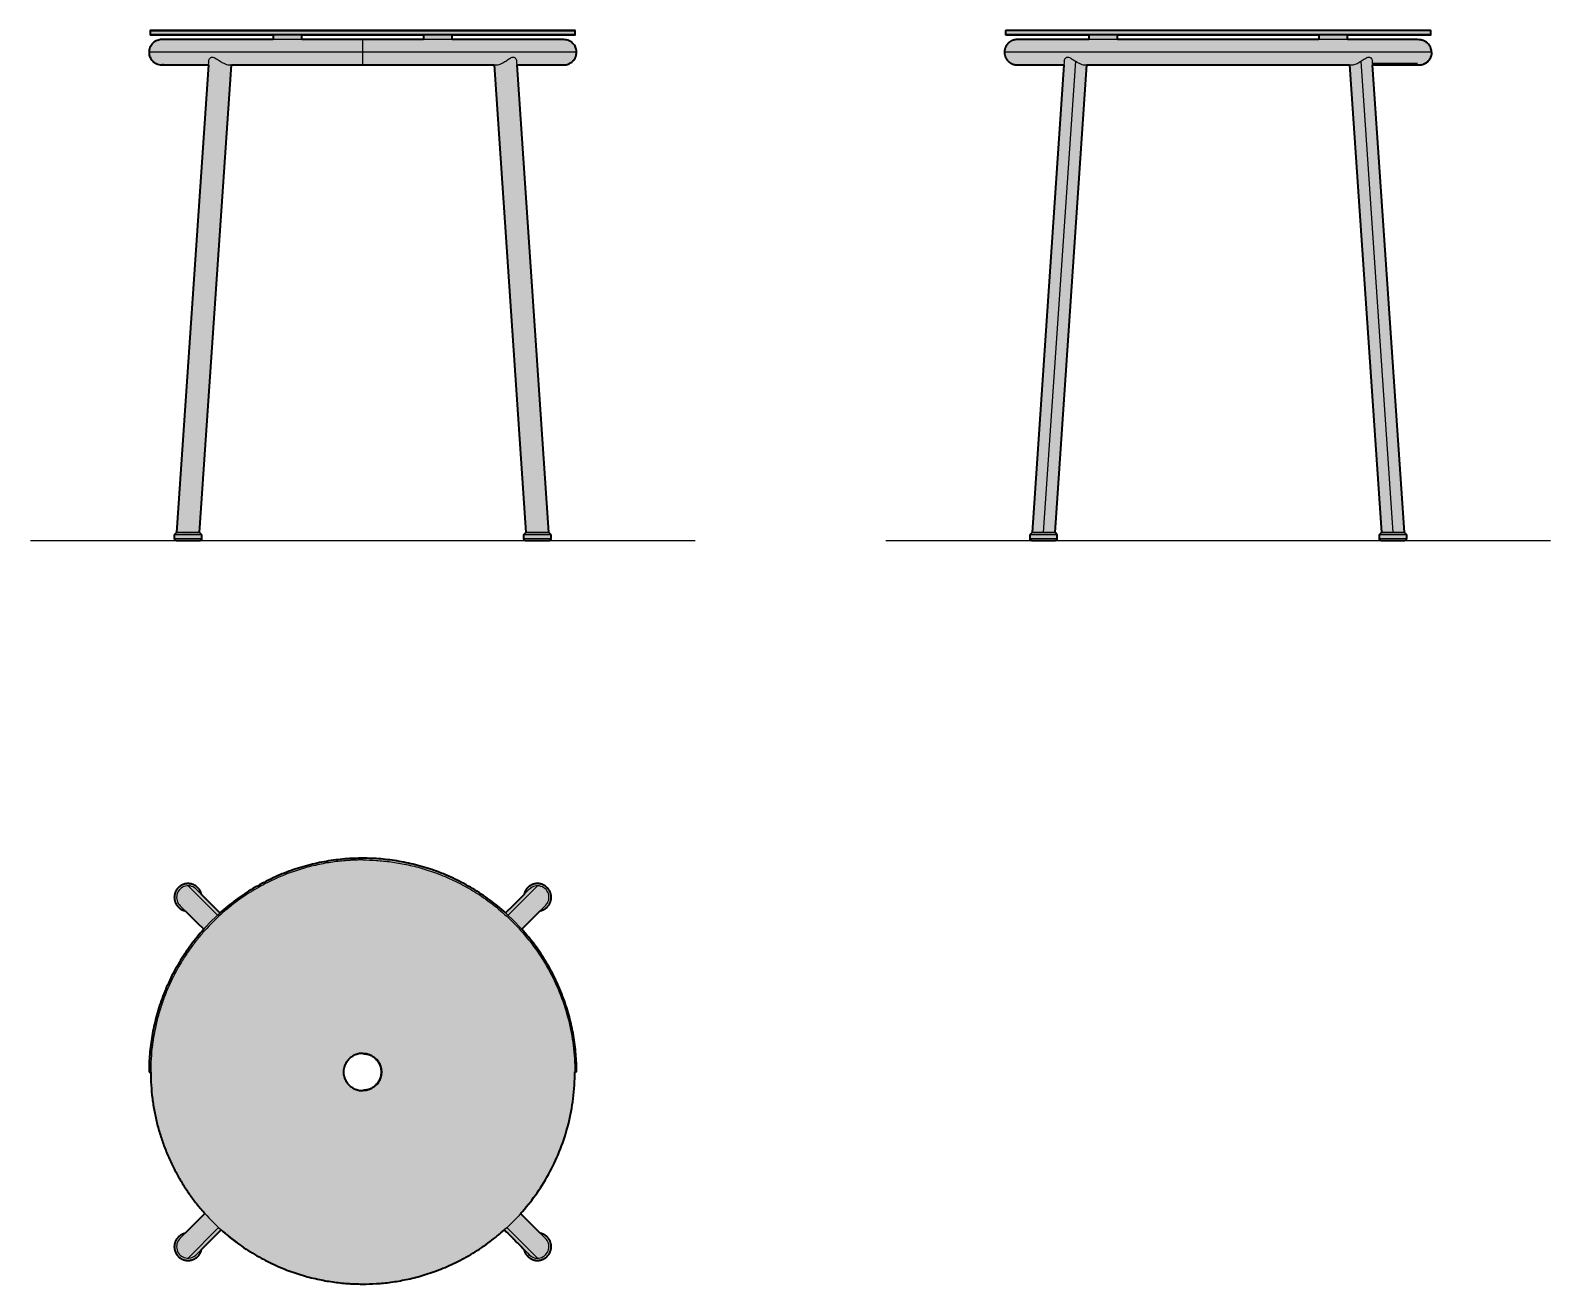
# Model space of a CAD drawing. Header units: millimetres. Extents: x 0 to 1323, y -648 to 444.
import ezdxf

# ---------------------------------------------------------------- set-up
doc = ezdxf.new("R2010")
doc.units = ezdxf.units.MM
doc.layers.add('Blocks', color=7, linetype='Continuous')
doc.layers.add('Blocks$Fill', color=7, linetype='Continuous', true_color=0xffffff)
doc.layers.add('Blocks$Inner', color=7, linetype='Continuous', lineweight=25, true_color=0x007f00)
doc.layers.add('Blocks$Outline', color=7, linetype='Continuous', lineweight=35, true_color=0xff3f3f)

# ---------------------------------------------------------------- blocks, each defined once
blk = doc.blocks.new('Circa Stool Top')
at = {"layer": 'Blocks$Fill'}
h = blk.add_hatch(color=256, dxfattribs=at)
h.paths.add_polyline_path([(-219.4, -185.9), (-213.6, -185.8), (-207.5, -185.5), (-201.3, -185), (-194.9, -184.3), (-191.7, -183.8), (-188.4, -183.3), (-185, -182.7), (-181.6, -182), (-178.2, -181.2), (-174.8, -180.4), (-171.3, -179.5), (-167.7, -178.5), (-164.2, -177.4), (-160.6, -176.3), (-157, -175), (-153.3, -173.7), (-149.7, -172.2), (-146, -170.7), (-142.3, -169), (-138.6, -167.2), (-134.8, -165.4), (-131.1, -163.4), (-127.3, -161.3), (-123.6, -159.1), (-119.9, -156.7), (-116.1, -154.3), (-112.4, -151.7), (-108.7, -149), (-105.5, -146.6), (-102.4, -144.1), (-99.3, -141.4), (-96.2, -138.7), (-79.2, -155.8), (-79.1, -156.1), (-79, -156.5), (-78.9, -156.9), (-78.7, -157.3), (-78.6, -157.7), (-78.4, -158), (-78.3, -158.4), (-78.1, -158.8), (-77.9, -159.1), (-77.7, -159.5), (-77.5, -159.8), (-77.3, -160.2), (-77, -160.5), (-76.8, -160.9), (-76.5, -161.2), (-76.2, -161.5), (-75.9, -161.8), (-75.6, -162.1), (-75.3, -162.4), (-75, -162.6), (-74.7, -162.9), (-74.4, -163.1), (-74, -163.4), (-73.7, -163.6), (-73.4, -163.8), (-73, -164), (-72.6, -164.2), (-72.3, -164.3), (-71.9, -164.5), (-71.6, -164.6), (-71.2, -164.8), (-70.8, -164.9), (-70.5, -165), (-70.1, -165.1), (-69.7, -165.2), (-69.3, -165.2), (-68.9, -165.3), (-68.5, -165.3), (-68.1, -165.4), (-67.7, -165.4), (-67.3, -165.4), (-66.9, -165.4), (-66.5, -165.3), (-66.1, -165.3), (-65.7, -165.3), (-65.3, -165.2), (-64.9, -165.1), (-64.5, -165), (-64.1, -164.9), (-63.7, -164.8), (-63.3, -164.7), (-62.9, -164.5), (-62.5, -164.3), (-62.2, -164.2), (-61.8, -164), (-61.5, -163.8), (-61.1, -163.6), (-60.8, -163.4), (-60.5, -163.2), (-60.1, -162.9), (-59.8, -162.7), (-59.5, -162.4), (-59.2, -162.2), (-59, -161.9), (-58.7, -161.6), (-58.4, -161.3), (-58.2, -161), (-57.9, -160.7), (-57.7, -160.4), (-57.5, -160.1), (-57.2, -159.8), (-57, -159.4), (-56.8, -159.1), (-56.7, -158.7), (-56.5, -158.3), (-56.3, -158), (-56.2, -157.6), (-56, -157.2), (-55.9, -156.8), (-55.8, -156.4), (-55.7, -156), (-55.6, -155.6), (-55.5, -155.2), (-55.5, -154.8), (-55.5, -154.4), (-55.4, -154), (-55.4, -153.6), (-55.4, -153.2), (-55.4, -152.8), (-55.5, -152.4), (-55.5, -152), (-55.5, -151.6), (-55.6, -151.2), (-55.7, -150.8), (-55.8, -150.4), (-55.9, -150.1), (-56, -149.7), (-56.1, -149.3), (-56.3, -149), (-56.4, -148.6), (-56.6, -148.2), (-56.7, -147.9), (-56.9, -147.5), (-57.1, -147.2), (-57.4, -146.8), (-57.6, -146.5), (-57.8, -146.2), (-58.1, -145.8), (-58.4, -145.5), (-58.6, -145.2), (-58.9, -144.9), (-59.2, -144.6), (-59.5, -144.4), (-59.9, -144.1), (-60.2, -143.8), (-60.5, -143.6), (-60.9, -143.4), (-61.2, -143.1), (-61.6, -142.9), (-61.9, -142.7), (-62.3, -142.6), (-62.7, -142.4), (-63.1, -142.2), (-63.4, -142.1), (-63.8, -142), (-64.2, -141.9), (-64.6, -141.8), (-65, -141.7), (-82.1, -124.6), (-80.4, -122.7), (-77.1, -118.8), (-73.9, -114.8), (-70.8, -110.7), (-67.7, -106.5), (-64.8, -102.1), (-62, -97.6), (-59.2, -93), (-56.6, -88.2), (-54.1, -83.4), (-51.8, -78.4), (-49.5, -73.4), (-47.4, -68.2), (-45.5, -63), (-43.7, -57.7), (-42.1, -52.3), (-40.6, -46.8), (-39.3, -41.3), (-38.1, -35.7), (-37.1, -30.1), (-36.3, -24.4), (-35.7, -18.7), (-35.3, -12.9), (-35, -7.2), (-34.9, -1.3), (-33.4, -1.3), (-33.4, 2.5), (-33.6, 6.4), (-33.8, 10.3), (-34.1, 14.3), (-34.4, 18.2), (-34.9, 22.2), (-35.5, 26.2), (-36.1, 30.2), (-36.8, 34.3), (-37.7, 38.3), (-38.6, 42.4), (-39.6, 46.4), (-40.8, 50.5), (-42, 54.5), (-43.3, 58.6), (-44.8, 62.6), (-46.3, 66.6), (-47.9, 70.6), (-49.6, 74.6), (-51.5, 78.6), (-53.4, 82.5), (-55.4, 86.4), (-57.6, 90.3), (-59.8, 94.1), (-62.1, 97.9), (-64.5, 101.6), (-67, 105.3), (-69.6, 108.9), (-72.3, 112.5), (-75.1, 116), (-78, 119.5), (-81, 122.9), (-65, 138.9), (-64.6, 138.9), (-64.2, 139.1), (-63.8, 139.2), (-63.4, 139.3), (-63.1, 139.4), (-62.7, 139.6), (-62.3, 139.8), (-61.9, 139.9), (-61.6, 140.1), (-61.2, 140.3), (-60.9, 140.6), (-60.5, 140.8), (-60.2, 141), (-59.9, 141.3), (-59.5, 141.6), (-59.2, 141.8), (-58.9, 142.1), (-58.6, 142.4), (-58.4, 142.7), (-58.1, 143), (-57.8, 143.4), (-57.6, 143.7), (-57.4, 144), (-57.1, 144.4), (-56.9, 144.7), (-56.8, 145.1), (-56.6, 145.4), (-56.4, 145.8), (-56.3, 146.1), (-56.1, 146.5), (-56, 146.9), (-55.9, 147.2), (-55.8, 147.6), (-55.7, 148), (-55.6, 148.4), (-55.5, 148.7), (-55.5, 149.1), (-55.5, 149.5), (-55.4, 149.9), (-55.4, 150.3), (-55.4, 150.7), (-55.4, 151.1), (-55.4, 151.5), (-55.5, 151.9), (-55.5, 152.4), (-55.6, 152.8), (-55.7, 153.2), (-55.8, 153.6), (-55.9, 154), (-56, 154.3), (-56.2, 154.7), (-56.3, 155.1), (-56.5, 155.5), (-56.6, 155.9), (-56.8, 156.2), (-57, 156.6), (-57.2, 156.9), (-57.4, 157.2), (-57.7, 157.6), (-57.9, 157.9), (-58.1, 158.2), (-58.4, 158.5), (-58.7, 158.8), (-58.9, 159), (-59.2, 159.3), (-59.5, 159.6), (-59.8, 159.8), (-60.1, 160.1), (-60.4, 160.3), (-60.7, 160.5), (-61.1, 160.8), (-61.4, 161), (-61.8, 161.2), (-62.1, 161.3), (-62.5, 161.5), (-62.9, 161.7), (-63.2, 161.8), (-63.6, 162), (-64, 162.1), (-64.4, 162.2), (-64.8, 162.3), (-65.2, 162.4), (-65.6, 162.4), (-66, 162.5), (-66.4, 162.5), (-66.8, 162.5), (-67.2, 162.6), (-67.6, 162.6), (-68, 162.5), (-68.4, 162.5), (-68.8, 162.5), (-69.2, 162.4), (-69.6, 162.4), (-70, 162.3), (-70.4, 162.2), (-70.7, 162.1), (-71.1, 162), (-71.5, 161.9), (-71.8, 161.7), (-72.2, 161.6), (-72.6, 161.4), (-72.9, 161.2), (-73.3, 161), (-73.6, 160.8), (-74, 160.6), (-74.3, 160.4), (-74.6, 160.1), (-74.9, 159.9), (-75.3, 159.6), (-75.6, 159.3), (-75.9, 159), (-76.1, 158.7), (-76.4, 158.4), (-76.7, 158.1), (-76.9, 157.8), (-77.2, 157.4), (-77.4, 157.1), (-77.6, 156.7), (-77.8, 156.4), (-78, 156), (-78.2, 155.7), (-78.4, 155.3), (-78.5, 154.9), (-78.7, 154.5), (-78.8, 154.1), (-78.9, 153.8), (-79, 153.4), (-79.1, 153), (-95.1, 137), (-98.5, 140), (-101.9, 142.8), (-105.5, 145.6), (-109, 148.3), (-112.7, 151), (-116.4, 153.5), (-120.1, 155.9), (-123.9, 158.2), (-127.7, 160.5), (-131.6, 162.6), (-135.5, 164.6), (-139.4, 166.5), (-143.4, 168.4), (-147.4, 170.1), (-151.4, 171.7), (-155.4, 173.3), (-159.4, 174.7), (-163.5, 176), (-167.5, 177.3), (-171.6, 178.4), (-175.7, 179.4), (-179.7, 180.3), (-183.8, 181.2), (-187.8, 181.9), (-191.8, 182.6), (-195.8, 183.1), (-199.8, 183.6), (-203.8, 184), (-207.8, 184.3), (-211.7, 184.5), (-215.6, 184.6), (-219.4, 184.6), (-223.3, 184.6), (-227.2, 184.5), (-231.1, 184.3), (-235, 184), (-239, 183.6), (-243, 183.1), (-247, 182.6), (-251, 181.9), (-255.1, 181.2), (-259.1, 180.3), (-263.2, 179.4), (-267.2, 178.4), (-271.3, 177.2), (-275.3, 176), (-279.4, 174.7), (-283.4, 173.3), (-287.5, 171.7), (-291.5, 170.1), (-295.4, 168.4), (-299.4, 166.5), (-303.3, 164.6), (-307.2, 162.6), (-311.1, 160.4), (-314.9, 158.2), (-318.7, 155.9), (-322.5, 153.5), (-326.1, 150.9), (-329.8, 148.3), (-333.4, 145.6), (-336.9, 142.8), (-340.3, 140), (-343.7, 137), (-359.6, 152.9), (-359.7, 153.3), (-359.8, 153.7), (-359.9, 154.1), (-360.1, 154.5), (-360.2, 154.8), (-360.3, 155.2), (-360.5, 155.6), (-360.7, 155.9), (-360.9, 156.3), (-361.1, 156.6), (-361.3, 157), (-361.5, 157.3), (-361.7, 157.7), (-362, 158), (-362.3, 158.3), (-362.5, 158.6), (-362.8, 158.9), (-363.1, 159.2), (-363.4, 159.5), (-363.7, 159.8), (-364, 160), (-364.4, 160.3), (-364.7, 160.5), (-365, 160.7), (-365.4, 160.9), (-365.7, 161.1), (-366.1, 161.3), (-366.5, 161.5), (-366.8, 161.6), (-367.2, 161.8), (-367.5, 161.9), (-367.9, 162), (-368.3, 162.1), (-368.7, 162.2), (-369, 162.3), (-369.4, 162.4), (-369.8, 162.5), (-370.2, 162.5), (-370.6, 162.5), (-371, 162.6), (-371.4, 162.6), (-371.8, 162.6), (-372.2, 162.5), (-372.7, 162.5), (-373.1, 162.4), (-373.5, 162.4), (-373.9, 162.3), (-374.3, 162.2), (-374.7, 162.1), (-375.1, 162), (-375.5, 161.9), (-375.8, 161.7), (-376.2, 161.6), (-376.6, 161.4), (-377, 161.2), (-377.3, 161), (-377.7, 160.8), (-378, 160.6), (-378.3, 160.4), (-378.7, 160.1), (-379, 159.9), (-379.3, 159.6), (-379.6, 159.4), (-379.8, 159.1), (-380.1, 158.8), (-380.4, 158.5), (-380.6, 158.2), (-380.9, 157.9), (-381.1, 157.6), (-381.3, 157.3), (-381.6, 157), (-381.8, 156.6), (-382, 156.3), (-382.2, 155.9), (-382.3, 155.5), (-382.5, 155.1), (-382.6, 154.8), (-382.8, 154.4), (-382.9, 154), (-383, 153.6), (-383.1, 153.2), (-383.2, 152.8), (-383.3, 152.4), (-383.3, 152), (-383.4, 151.6), (-383.4, 151.1), (-383.4, 150.7), (-383.4, 150.3), (-383.4, 149.9), (-383.4, 149.5), (-383.3, 149.1), (-383.3, 148.7), (-383.2, 148.3), (-383.1, 148), (-383, 147.6), (-382.9, 147.2), (-382.8, 146.8), (-382.7, 146.5), (-382.5, 146.1), (-382.4, 145.7), (-382.2, 145.4), (-382, 145), (-381.9, 144.7), (-381.6, 144.3), (-381.4, 144), (-381.2, 143.6), (-381, 143.3), (-380.7, 143), (-380.4, 142.7), (-380.1, 142.4), (-379.9, 142.1), (-379.6, 141.8), (-379.2, 141.5), (-378.9, 141.2), (-378.6, 141), (-378.3, 140.7), (-377.9, 140.5), (-377.6, 140.3), (-377.2, 140.1), (-376.8, 139.9), (-376.5, 139.7), (-376.1, 139.6), (-375.7, 139.4), (-375.3, 139.3), (-375, 139.1), (-374.6, 139), (-374.2, 138.9), (-373.8, 138.8), (-357.8, 122.8), (-360.8, 119.5), (-363.7, 116), (-366.5, 112.5), (-369.2, 108.9), (-371.8, 105.3), (-374.3, 101.6), (-376.7, 97.9), (-379, 94.1), (-381.3, 90.3), (-383.4, 86.4), (-385.4, 82.5), (-387.3, 78.6), (-389.2, 74.6), (-390.9, 70.6), (-392.5, 66.6), (-394.1, 62.6), (-395.5, 58.5), (-396.8, 54.5), (-398, 50.4), (-399.2, 46.4), (-400.2, 42.3), (-401.1, 38.3), (-402, 34.2), (-402.7, 30.2), (-403.3, 26.2), (-403.9, 22.2), (-404.4, 18.2), (-404.7, 14.2), (-405, 10.3), (-405.2, 6.3), (-405.4, 2.5), (-405.4, -1.4), (-403.9, -1.4), (-403.8, -7.2), (-403.5, -12.9), (-403.1, -18.7), (-402.5, -24.4), (-401.7, -30.1), (-400.7, -35.7), (-399.5, -41.3), (-398.2, -46.8), (-396.8, -52.3), (-395.1, -57.7), (-393.3, -63), (-391.4, -68.2), (-389.3, -73.4), (-387.1, -78.4), (-384.7, -83.4), (-382.2, -88.2), (-379.6, -92.9), (-376.9, -97.6), (-374, -102.1), (-371.1, -106.5), (-368.1, -110.7), (-364.9, -114.8), (-361.7, -118.8), (-358.4, -122.7), (-356.8, -124.6), (-373.8, -141.7), (-374.2, -141.7), (-374.6, -141.8), (-375, -142), (-375.4, -142.1), (-375.7, -142.2), (-376.1, -142.4), (-376.5, -142.6), (-376.9, -142.7), (-377.2, -142.9), (-377.6, -143.1), (-377.9, -143.3), (-378.3, -143.6), (-378.6, -143.8), (-378.9, -144.1), (-379.3, -144.3), (-379.6, -144.6), (-379.9, -144.9), (-380.2, -145.2), (-380.4, -145.5), (-380.7, -145.8), (-381, -146.1), (-381.2, -146.5), (-381.4, -146.8), (-381.7, -147.1), (-381.9, -147.5), (-382.1, -147.8), (-382.2, -148.2), (-382.4, -148.6), (-382.5, -148.9), (-382.7, -149.3), (-382.8, -149.7), (-382.9, -150), (-383, -150.4), (-383.1, -150.8), (-383.2, -151.1), (-383.3, -151.5), (-383.3, -151.9), (-383.4, -152.3), (-383.4, -152.7), (-383.4, -153.1), (-383.4, -153.5), (-383.4, -153.9), (-383.4, -154.3), (-383.3, -154.7), (-383.3, -155.2), (-383.2, -155.6), (-383.1, -156), (-383, -156.4), (-382.9, -156.8), (-382.8, -157.1), (-382.7, -157.5), (-382.5, -157.9), (-382.4, -158.3), (-382.2, -158.7), (-382, -159), (-381.8, -159.4), (-381.6, -159.7), (-381.4, -160.1), (-381.1, -160.4), (-380.9, -160.7), (-380.7, -161), (-380.4, -161.3), (-380.2, -161.6), (-379.9, -161.9), (-379.6, -162.1), (-379.3, -162.4), (-379, -162.6), (-378.7, -162.9), (-378.4, -163.1), (-378.1, -163.4), (-377.7, -163.6), (-377.4, -163.8), (-377, -164), (-376.7, -164.2), (-376.3, -164.3), (-375.9, -164.5), (-375.5, -164.6), (-375.2, -164.8), (-374.8, -164.9), (-374.4, -165), (-374, -165.1), (-373.6, -165.2), (-373.2, -165.2), (-372.8, -165.3), (-372.4, -165.3), (-371.9, -165.4), (-371.5, -165.4), (-371.1, -165.4), (-370.7, -165.4), (-370.3, -165.3), (-369.9, -165.3), (-369.5, -165.2), (-369.2, -165.2), (-368.8, -165.1), (-368.4, -165), (-368, -164.9), (-367.7, -164.8), (-367.3, -164.6), (-366.9, -164.5), (-366.6, -164.4), (-366.2, -164.2), (-365.9, -164), (-365.5, -163.8), (-365.2, -163.6), (-364.8, -163.4), (-364.5, -163.2), (-364.2, -162.9), (-363.8, -162.7), (-363.5, -162.4), (-363.2, -162.1), (-362.9, -161.8), (-362.6, -161.5), (-362.4, -161.2), (-362.1, -160.9), (-361.8, -160.6), (-361.6, -160.2), (-361.4, -159.9), (-361.2, -159.5), (-360.9, -159.2), (-360.8, -158.8), (-360.6, -158.4), (-360.4, -158.1), (-360.3, -157.7), (-360.1, -157.3), (-360, -156.9), (-359.9, -156.6), (-359.8, -156.2), (-359.7, -155.8), (-342.6, -138.7), (-339.6, -141.4), (-336.5, -144), (-333.3, -146.5), (-330.1, -149), (-326.5, -151.7), (-322.8, -154.2), (-319, -156.7), (-315.2, -159.1), (-311.5, -161.3), (-307.8, -163.3), (-304.1, -165.3), (-300.3, -167.2), (-296.6, -169), (-292.9, -170.6), (-289.2, -172.2), (-285.5, -173.7), (-281.9, -175), (-278.3, -176.2), (-274.7, -177.4), (-271.1, -178.5), (-267.6, -179.5), (-264.2, -180.4), (-260.7, -181.2), (-257.2, -182), (-253.9, -182.7), (-250.6, -183.3), (-247.2, -183.8), (-243.9, -184.3), (-237.6, -185), (-231.3, -185.5), (-226.5, -185.8), (-221.8, -185.9)], flags=0)
h.paths.add_polyline_path([(-219.4, -17.4), (-219.4, -17.4), (-219.4, -17.9), (-219.8, -17.9), (-220.1, -17.9), (-220.5, -17.9), (-220.9, -17.8), (-221.2, -17.8), (-221.6, -17.8), (-221.9, -17.7), (-222.2, -17.7), (-222.5, -17.6), (-222.8, -17.5), (-223.1, -17.5), (-223.4, -17.4), (-223.7, -17.3), (-224, -17.2), (-224.4, -17.1), (-224.7, -17), (-225, -16.9), (-225.4, -16.8), (-225.7, -16.7), (-226, -16.5), (-226.3, -16.4), (-226.6, -16.2), (-227, -16.1), (-227.3, -15.9), (-227.7, -15.7), (-228, -15.5), (-228.3, -15.3), (-228.7, -15.1), (-229, -14.8), (-229.3, -14.6), (-229.6, -14.3), (-230, -14.1), (-230.3, -13.8), (-230.6, -13.5), (-230.9, -13.2), (-231.2, -12.9), (-231.5, -12.6), (-231.8, -12.3), (-232.1, -11.9), (-232.4, -11.5), (-232.7, -11.2), (-233, -10.8), (-233.2, -10.4), (-233.5, -10), (-233.7, -9.6), (-234, -9.2), (-234.2, -8.7), (-234.4, -8.3), (-234.6, -7.8), (-234.8, -7.4), (-235, -6.9), (-235.1, -6.4), (-235.3, -6), (-235.4, -5.5), (-235.5, -5), (-235.6, -4.5), (-235.7, -4), (-235.8, -3.5), (-235.8, -2.9), (-235.9, -2.4), (-235.9, -1.9), (-235.9, -1.4), (-235.9, -0.9), (-235.9, -0.4), (-235.8, 0.1), (-235.8, 0.6), (-235.7, 1.2), (-235.6, 1.7), (-235.5, 2.2), (-235.4, 2.7), (-235.3, 3.1), (-235.1, 3.6), (-235, 4.1), (-234.8, 4.6), (-234.6, 5), (-234.4, 5.5), (-234.2, 5.9), (-234, 6.4), (-233.7, 6.8), (-233.5, 7.2), (-233.2, 7.6), (-233, 8), (-232.7, 8.4), (-232.4, 8.7), (-232.1, 9.1), (-231.8, 9.4), (-231.5, 9.8), (-231.2, 10.1), (-230.9, 10.4), (-230.6, 10.7), (-230.3, 11), (-230, 11.3), (-229.6, 11.5), (-229.3, 11.8), (-229, 12), (-228.7, 12.2), (-228.3, 12.5), (-228, 12.7), (-227.7, 12.9), (-227.3, 13.1), (-227, 13.3), (-226.6, 13.4), (-226.3, 13.6), (-226, 13.7), (-225.7, 13.9), (-225.4, 14), (-225, 14.1), (-224.7, 14.2), (-224.4, 14.3), (-224, 14.4), (-223.7, 14.5), (-223.4, 14.6), (-223.1, 14.7), (-222.8, 14.7), (-222.5, 14.8), (-222.2, 14.9), (-221.9, 14.9), (-221.6, 14.9), (-221.2, 15), (-220.9, 15), (-220.5, 15.1), (-220.1, 15.1), (-219.4, 15.1), (-219.4, 14.6), (-219.4, 14.6), (-219.1, 14.6), (-218.7, 14.6), (-218.3, 14.6), (-218, 14.5), (-217.6, 14.5), (-217.2, 14.4), (-216.9, 14.4), (-216.5, 14.3), (-216.1, 14.3), (-215.8, 14.2), (-215.4, 14.1), (-215, 14), (-214.6, 13.9), (-214.3, 13.7), (-213.9, 13.6), (-213.5, 13.5), (-213.1, 13.3), (-212.8, 13.2), (-212.4, 13), (-212.1, 12.8), (-211.7, 12.6), (-211.3, 12.4), (-211, 12.2), (-210.7, 12), (-210.3, 11.8), (-210, 11.5), (-209.6, 11.3), (-209.3, 11), (-209, 10.8), (-208.7, 10.5), (-208.4, 10.2), (-208.1, 9.9), (-207.8, 9.6), (-207.5, 9.3), (-207.2, 9), (-207, 8.7), (-206.7, 8.4), (-206.5, 8), (-206.2, 7.7), (-206, 7.4), (-205.8, 7), (-205.6, 6.7), (-205.4, 6.3), (-205.2, 5.9), (-205, 5.6), (-204.8, 5.2), (-204.7, 4.9), (-204.5, 4.5), (-204.4, 4.1), (-204.3, 3.7), (-204.1, 3.4), (-204, 3), (-203.9, 2.6), (-203.8, 2.3), (-203.7, 1.9), (-203.7, 1.5), (-203.6, 1.1), (-203.6, 0.8), (-203.5, 0.4), (-203.5, 0), (-203.4, -0.3), (-203.4, -0.7), (-203.4, -1.1), (-203.4, -1.4), (-203.4, -1.8), (-203.4, -2.1), (-203.4, -2.5), (-203.5, -2.8), (-203.5, -3.2), (-203.6, -3.6), (-203.6, -3.9), (-203.7, -4.3), (-203.7, -4.7), (-203.8, -5.1), (-203.9, -5.4), (-204, -5.8), (-204.1, -6.2), (-204.3, -6.6), (-204.4, -6.9), (-204.5, -7.3), (-204.7, -7.7), (-204.8, -8), (-205, -8.4), (-205.2, -8.8), (-205.4, -9.1), (-205.6, -9.5), (-205.8, -9.8), (-206, -10.2), (-206.2, -10.5), (-206.5, -10.8), (-206.7, -11.2), (-207, -11.5), (-207.2, -11.8), (-207.5, -12.1), (-207.8, -12.4), (-208.1, -12.7), (-208.4, -13), (-208.7, -13.3), (-209, -13.6), (-209.3, -13.8), (-209.6, -14.1), (-210, -14.3), (-210.3, -14.6), (-210.7, -14.8), (-211, -15), (-211.3, -15.2), (-211.7, -15.4), (-212.1, -15.6), (-212.4, -15.8), (-212.8, -16), (-213.1, -16.1), (-213.5, -16.3), (-213.9, -16.4), (-214.3, -16.6), (-214.6, -16.7), (-215, -16.8), (-215.4, -16.9), (-215.8, -17), (-216.1, -17.1), (-216.5, -17.1), (-216.9, -17.2), (-217.2, -17.3), (-217.6, -17.3), (-218, -17.3), (-218.3, -17.4), (-218.7, -17.4), (-219.1, -17.4)], flags=0)
at = {"layer": 'Blocks$Inner'}
for p, q in [((-345.9, 135), (-371.4, 160.6)), ((-67.4, 160.6), (-92.9, 135)), ((-81.1, 122.8), (-60.4, 143.5))]:
    blk.add_line(p, q, dxfattribs=at)
for points in [[(-74.5, 157.7), (-89.8, 142.3), (-94.3, 137.9), (-95.2, 136.9)], [(-378.5, 143.5), (-363.1, 128.1), (-358.7, 123.7), (-357.7, 122.7)], [(-403.9, -1.4), (-405.4, -1.4)], [(-33.4, -1.3), (-34.9, -1.3)], [(-356.8, -124.6), (-378.5, -146.3)], [(-60.4, -146.3), (-75.7, -130.9), (-80.1, -126.5), (-82.1, -124.6)], [(-371.4, -163.4), (-344.8, -136.7)], [(-364.4, -160.5), (-349, -145.1), (-344.6, -140.7), (-342.6, -138.7)], [(-94, -136.8), (-67.4, -163.4)]]:
    blk.add_lwpolyline(points, dxfattribs=at)
for centre, radius, start, end in [((-219.4, -1.4), 186, 0.0089, 180.0089), ((-371.4, 150.6), 10, 41.0236, 227.4787), ((-67.4, 150.6), 10, 309.751, 133.7812), ((-219.4, -1.4), 16, 270, 90), ((-371.4, -153.4), 10, 133.8768, 320.4858), ((-67.4, -153.4), 10, 222.0111, 48.6137)]:
    blk.add_arc(centre, radius, start, end, dxfattribs=at)
for points, knots in [([(-219.4, 183.1), (-219.8, 183.1), (-220.7, 183.1), (-222.1, 183.1), (-223.4, 183.1), (-224.7, 183), (-226, 183), (-227.3, 182.9), (-228.7, 182.9), (-230, 182.8), (-233, 182.6), (-237.6, 182.2), (-244, 181.5), (-250.6, 180.5), (-257.3, 179.2), (-264.2, 177.6), (-273.7, 175.1), (-285.8, 171), (-300.6, 164.5), (-315.6, 156.3), (-330.5, 146.3), (-345.1, 134.1), (-356.5, 122.4), (-365, 112), (-371.2, 103.7), (-377, 94.8), (-382.3, 85.4), (-387.2, 75.6), (-391.5, 65.4), (-395.2, 54.9), (-398.4, 44), (-400.8, 32.9), (-402.6, 21.6), (-403.7, 10.1), (-404, -1.4), (-403.7, -12.9), (-402.6, -24.4), (-400.8, -35.7), (-398.4, -46.8), (-395.2, -57.7), (-391.5, -68.2), (-387.2, -78.4), (-382.3, -88.2), (-377, -97.6), (-371.2, -106.5), (-365, -114.9), (-356.5, -125.2), (-345.1, -137), (-330.5, -149.1), (-315.6, -159.2), (-300.6, -167.3), (-285.8, -173.8), (-273.7, -177.9), (-264.2, -180.4), (-257.3, -182), (-250.6, -183.3), (-244, -184.3), (-237.6, -185), (-232.6, -185.5), (-228.9, -185.7), (-226.5, -185.8), (-224.2, -185.8), (-221.8, -185.9), (-220.2, -185.9), (-219.4, -185.9)], [0, 0, 0, 0, 0.002282, 0.004564, 0.006845, 0.009126, 0.011407, 0.013688, 0.01597, 0.018251, 0.020533, 0.03146, 0.042387, 0.054011, 0.065636, 0.077992, 0.09035, 0.116586, 0.144396, 0.17381, 0.204834, 0.237445, 0.271584, 0.289204, 0.307166, 0.325449, 0.344033, 0.362891, 0.381997, 0.401321, 0.420829, 0.440488, 0.460261, 0.480111, 0.5, 0.519889, 0.539739, 0.559512, 0.579171, 0.59868, 0.618003, 0.637109, 0.655968, 0.674551, 0.692835, 0.710796, 0.728416, 0.762555, 0.795166, 0.826191, 0.855605, 0.883414, 0.90965, 0.922007, 0.934365, 0.945989, 0.957613, 0.96854, 0.979467, 0.983574, 0.98768, 0.991786, 0.995893, 1, 1, 1, 1]), ([(-219.4, 183.1), (-215.6, 183.1), (-211.6, 183), (-203.4, 182.4), (-199.2, 182), (-190.6, 180.9), (-186.2, 180.1), (-177.1, 178.2), (-172.5, 177.1), (-163, 174.3), (-158.2, 172.7), (-148.5, 169), (-143.5, 166.9), (-133.6, 162), (-128.6, 159.3), (-118.6, 153.2), (-113.6, 149.9), (-103.8, 142.5), (-98.9, 138.5), (-89.5, 129.7), (-84.8, 125), (-76, 114.8), (-71.7, 109.4), (-63.7, 97.9), (-60, 91.8), (-53.2, 79), (-50.1, 72.4), (-44.7, 58.5), (-42.4, 51.3), (-38.7, 36.7), (-37.3, 29.2), (-35.4, 14), (-34.9, 6.3), (-34.9, -9.1), (-35.4, -16.8), (-37.3, -32), (-38.7, -39.5), (-42.4, -54.2), (-44.7, -61.3), (-50.1, -75.2), (-53.2, -81.8), (-60, -94.6), (-63.7, -100.7), (-71.7, -112.2), (-76, -117.6), (-84.8, -127.8), (-89.5, -132.5), (-98.9, -141.3), (-103.8, -145.3), (-113.6, -152.7), (-118.6, -156), (-128.6, -162.1), (-133.6, -164.8), (-143.5, -169.7), (-148.5, -171.8), (-158.2, -175.5), (-163, -177.1), (-172.5, -179.9), (-177.1, -181.1), (-186.2, -182.9), (-190.6, -183.7), (-199.2, -184.9), (-203.4, -185.3), (-211.6, -185.8), (-215.6, -185.9), (-219.4, -185.9)], [0, 0, 0, 0, 0.03125, 0.03125, 0.0625, 0.0625, 0.09375, 0.09375, 0.125, 0.125, 0.15625, 0.15625, 0.1875, 0.1875, 0.21875, 0.21875, 0.25, 0.25, 0.28125, 0.28125, 0.3125, 0.3125, 0.34375, 0.34375, 0.375, 0.375, 0.40625, 0.40625, 0.4375, 0.4375, 0.46875, 0.46875, 0.5, 0.5, 0.53125, 0.53125, 0.5625, 0.5625, 0.59375, 0.59375, 0.625, 0.625, 0.65625, 0.65625, 0.6875, 0.6875, 0.71875, 0.71875, 0.75, 0.75, 0.78125, 0.78125, 0.8125, 0.8125, 0.84375, 0.84375, 0.875, 0.875, 0.90625, 0.90625, 0.9375, 0.9375, 0.96875, 0.96875, 1, 1, 1, 1]), ([(-343.6, 136.9), (-345, 138.3), (-348.1, 141.4), (-355.1, 148.4), (-360.6, 153.9), (-364.4, 157.7)], [0, 0, 0, 0, 0.202732, 0.452301, 1, 1, 1, 1]), ([(-219.4, -17.9), (-219.5, -17.9), (-219.8, -17.9), (-220.1, -17.9), (-220.5, -17.9), (-220.9, -17.8), (-221.2, -17.8), (-221.9, -17.7), (-222.8, -17.6), (-224.1, -17.2), (-225.4, -16.8), (-227.2, -16), (-229, -14.9), (-230.6, -13.5), (-231.9, -12.3), (-233, -10.8), (-234, -9.2), (-234.8, -7.4), (-235.4, -5.5), (-235.8, -3.5), (-235.9, -1.4), (-235.8, 0.6), (-235.4, 2.7), (-234.8, 4.6), (-234, 6.4), (-233, 8), (-231.9, 9.4), (-230.6, 10.7), (-229, 12.1), (-227.2, 13.2), (-225.4, 14), (-224.1, 14.4), (-222.8, 14.8), (-221.8, 14.9), (-220.9, 15), (-220.1, 15.1), (-219.7, 15.1), (-219.4, 15.1)], [0, 0, 0, 0, 0.007071, 0.014137, 0.021199, 0.028261, 0.035328, 0.042402, 0.066383, 0.090374, 0.117402, 0.14444, 0.204832, 0.237455, 0.271606, 0.307186, 0.344051, 0.382012, 0.42084, 0.460267, 0.500001, 0.539735, 0.579163, 0.61799, 0.655952, 0.692817, 0.728396, 0.762548, 0.795171, 0.855563, 0.882591, 0.909628, 0.933609, 0.9576, 0.971736, 0.98586, 1, 1, 1, 1]), ([(-219.4, 15.1), (-219.3, 15.1), (-219, 15.1), (-218.7, 15.1), (-218.3, 15.1), (-217.9, 15), (-217.6, 15), (-216.9, 14.9), (-216, 14.8), (-214.7, 14.4), (-213.5, 14), (-211.6, 13.2), (-209.9, 12.1), (-208.2, 10.7), (-206.9, 9.4), (-205.8, 8), (-204.8, 6.4), (-204, 4.6), (-203.4, 2.7), (-203, 0.6), (-202.9, -1.4), (-203, -3.5), (-203.4, -5.5), (-204, -7.4), (-204.8, -9.2), (-205.8, -10.8), (-206.9, -12.3), (-208.2, -13.5), (-209.9, -14.9), (-211.6, -16), (-213.5, -16.8), (-214.7, -17.2), (-216, -17.6), (-217, -17.7), (-217.9, -17.8), (-218.7, -17.9), (-219.2, -17.9), (-219.4, -17.9)], [0, 0, 0, 0, 0.0070715, 0.0141365, 0.0211986, 0.0282613, 0.035328, 0.0424022, 0.0663833, 0.0903744, 0.1174021, 0.1444396, 0.2048316, 0.2374547, 0.2716061, 0.3071861, 0.3440509, 0.3820123, 0.4208399, 0.4602672, 0.5000013, 0.5397354, 0.5791627, 0.6179902, 0.6559517, 0.6928165, 0.7283965, 0.7625479, 0.7951709, 0.855563, 0.8825907, 0.9096282, 0.9336094, 0.9576004, 0.9717361, 0.98586, 1, 1, 1, 1]), ([(-219.4, 14.6), (-219.4, 14.6), (-219.4, 14.6), (-219.4, 14.7), (-219.4, 14.7), (-219.4, 14.8), (-219.4, 14.8), (-219.4, 15), (-219.4, 15), (-219.4, 15.1)], [0, 0, 0, 0, 0.25, 0.25, 0.5, 0.5, 0.75, 0.75, 1, 1, 1, 1]), ([(-219.4, -17.4), (-219.4, -17.4), (-219.4, -17.4), (-219.4, -17.5), (-219.4, -17.5), (-219.4, -17.6), (-219.4, -17.7), (-219.4, -17.8), (-219.4, -17.8), (-219.4, -17.9)], [0, 0, 0, 0, 0.25, 0.25, 0.5, 0.5, 0.75, 0.75, 1, 1, 1, 1]), ([(-96.2, -138.7), (-93.8, -141.1), (-90.7, -144.2), (-83.8, -151.2), (-78.2, -156.7), (-74.5, -160.5)], [0, 0, 0, 0, 0.203636, 0.452922, 1, 1, 1, 1]), ([(-219.4, -185.9), (-219.4, -186), (-219.4, -186), (-219.4, -186.2), (-219.4, -186.2), (-219.4, -186.3), (-219.4, -186.3), (-219.4, -186.4), (-219.4, -186.4), (-219.4, -186.4)], [0, 0, 0, 0, 0.25, 0.25, 0.5, 0.5, 0.75, 0.75, 1, 1, 1, 1])]:
    blk.add_open_spline(points, degree=3, knots=knots, dxfattribs=at)
for points, weights, knots in [([(-359.6, 152.9), (-361.1, 160), (-367.9, 162), (-374.8, 164.1), (-379.8, 159.1), (-384.9, 154.1), (-382.9, 147.2), (-380.9, 140.3), (-373.8, 138.8)], [1, 0.859042866492, 1, 0.859042866492, 1, 0.859042866492, 1, 0.859042866492, 1], [0, 0, 0, 12.897584, 12.897584, 25.795169, 25.795169, 38.692753, 38.692753, 51.590338, 51.590338, 51.590338]), ([(-65, 138.9), (-57.8, 140.4), (-55.9, 147.2), (-53.9, 154), (-58.9, 159), (-63.9, 164.1), (-70.7, 162.1), (-77.6, 160.1), (-79.1, 153)], [1, 0.861044025474, 1, 0.861044025474, 1, 0.861044025474, 1, 0.861044025474, 1], [0, 0, 0, 12.803452, 12.803452, 25.606905, 25.606905, 38.410357, 38.410357, 51.21381, 51.21381, 51.21381]), ([(-373.8, -141.7), (-380.9, -143.2), (-382.9, -150), (-384.9, -156.8), (-379.9, -161.9), (-374.9, -166.9), (-368, -164.9), (-361.2, -162.9), (-359.7, -155.8)], [1, 0.860357727335, 1, 0.860357727335, 1, 0.860357727335, 1, 0.860357727335, 1], [0, 0, 0, 12.835805, 12.835805, 25.67161, 25.67161, 38.507416, 38.507416, 51.343221, 51.343221, 51.343221]), ([(-79.2, -155.8), (-77.6, -162.8), (-70.8, -164.9), (-64, -166.9), (-59, -161.9), (-53.9, -156.9), (-55.9, -150.1), (-57.8, -143.2), (-65, -141.7)], [1, 0.860194627037, 1, 0.860194627037, 1, 0.860194627037, 1, 0.860194627037, 1], [0, 0, 0, 12.843483, 12.843483, 25.686966, 25.686966, 38.530449, 38.530449, 51.373932, 51.373932, 51.373932])]:
    blk.add_rational_spline(points, weights, degree=2, knots=knots, dxfattribs=at)
at = {"layer": 'Blocks$Outline'}
for points in [[(-79.1, 153), (-89.8, 142.3), (-94.3, 137.9), (-95.1, 137)], [(-373.8, 138.8), (-363.1, 128.1), (-358.7, 123.7), (-357.8, 122.8)], [(-81, 122.9), (-65, 138.9)], [(-405.4, -1.4), (-403.9, -1.4)], [(-34.9, -1.3), (-33.4, -1.3)], [(-356.8, -124.6), (-373.8, -141.7)], [(-65, -141.7), (-75.7, -130.9), (-80.1, -126.5), (-82.1, -124.6)], [(-359.7, -155.8), (-349, -145.1), (-344.6, -140.7), (-342.6, -138.7)]]:
    blk.add_lwpolyline(points, dxfattribs=at)
for points, weights, knots in [([(-95.1, 137), (-148.1, 184.6), (-219.4, 184.6), (-290.7, 184.6), (-343.7, 137)], [0.854162816716, 0.863000527166, 1, 0.863046405002, 0.854168750163], [155.507809, 155.507809, 155.507809, 292.16812, 292.16812, 428.782667, 428.782667, 428.782667]), ([(-359.6, 152.9), (-361.1, 160), (-367.9, 162), (-374.8, 164.1), (-379.8, 159.1), (-384.9, 154.1), (-382.9, 147.2), (-380.9, 140.3), (-373.8, 138.8)], [1, 0.859042866492, 1, 0.859042866492, 1, 0.859042866492, 1, 0.859042866492, 1], [0, 0, 0, 12.897584, 12.897584, 25.795169, 25.795169, 38.692753, 38.692753, 51.590338, 51.590338, 51.590338]), ([(-65, 138.9), (-57.8, 140.4), (-55.9, 147.2), (-53.9, 154), (-58.9, 159), (-63.9, 164.1), (-70.7, 162.1), (-77.6, 160.1), (-79.1, 153)], [1, 0.861044025474, 1, 0.861044025474, 1, 0.861044025474, 1, 0.861044025474, 1], [0, 0, 0, 12.803452, 12.803452, 25.606905, 25.606905, 38.410357, 38.410357, 51.21381, 51.21381, 51.21381]), ([(-219.4, 14.6), (-203.4, 14.6), (-203.4, -1.4), (-203.4, -17.4), (-219.4, -17.4)], [1, 0.707106781187, 1, 0.707106781187, 1], [-50.265482, -50.265482, -50.265482, -25.132741, -25.132741, 0, 0, 0]), ([(-373.8, -141.7), (-380.9, -143.2), (-382.9, -150), (-384.9, -156.8), (-379.9, -161.9), (-374.9, -166.9), (-368, -164.9), (-361.2, -162.9), (-359.7, -155.8)], [1, 0.860357727335, 1, 0.860357727335, 1, 0.860357727335, 1, 0.860357727335, 1], [0, 0, 0, 12.835805, 12.835805, 25.67161, 25.67161, 38.507416, 38.507416, 51.343221, 51.343221, 51.343221]), ([(-79.2, -155.8), (-77.6, -162.8), (-70.8, -164.9), (-64, -166.9), (-59, -161.9), (-53.9, -156.9), (-55.9, -150.1), (-57.8, -143.2), (-65, -141.7)], [1, 0.860194627037, 1, 0.860194627037, 1, 0.860194627037, 1, 0.860194627037, 1], [0, 0, 0, 12.843483, 12.843483, 25.686966, 25.686966, 38.530449, 38.530449, 51.373932, 51.373932, 51.373932])]:
    blk.add_rational_spline(points, weights, degree=2, knots=knots, dxfattribs=at)
for points, knots in [([(-343.7, 137), (-345.1, 138.4), (-348.1, 141.4), (-353.5, 146.8), (-357.4, 150.7), (-359.6, 152.9)], [0.0052851, 0.0052851, 0.0052851, 0.0052851, 0.202732, 0.4523014, 0.7728243, 0.7728243, 0.7728243, 0.7728243]), ([(-219.4, -17.9), (-219.5, -17.9), (-219.8, -17.9), (-220.1, -17.9), (-220.5, -17.9), (-220.9, -17.8), (-221.2, -17.8), (-221.9, -17.7), (-222.8, -17.6), (-224.1, -17.2), (-225.4, -16.8), (-227.2, -16), (-229, -14.9), (-230.6, -13.5), (-231.9, -12.3), (-233, -10.8), (-234, -9.2), (-234.8, -7.4), (-235.4, -5.5), (-235.8, -3.5), (-235.9, -1.4), (-235.8, 0.6), (-235.4, 2.7), (-234.8, 4.6), (-234, 6.4), (-233, 8), (-231.9, 9.4), (-230.6, 10.7), (-229, 12.1), (-227.2, 13.2), (-225.4, 14), (-224.1, 14.4), (-222.8, 14.8), (-221.8, 14.9), (-220.9, 15), (-220.1, 15.1), (-219.7, 15.1), (-219.4, 15.1)], [0, 0, 0, 0, 0.007071, 0.014137, 0.021199, 0.028261, 0.035328, 0.042402, 0.066383, 0.090374, 0.117402, 0.14444, 0.204832, 0.237455, 0.271606, 0.307186, 0.344051, 0.382012, 0.42084, 0.460267, 0.500001, 0.539735, 0.579163, 0.61799, 0.655952, 0.692817, 0.728396, 0.762548, 0.795171, 0.855563, 0.882591, 0.909628, 0.933609, 0.9576, 0.971736, 0.98586, 1, 1, 1, 1]), ([(-219.4, 15.1), (-219.4, 15), (-219.4, 15), (-219.4, 14.8), (-219.4, 14.8), (-219.4, 14.7), (-219.4, 14.7), (-219.4, 14.6), (-219.4, 14.6), (-219.4, 14.6)], [-1, -1, -1, -1, -0.75, -0.75, -0.5, -0.5, -0.25, -0.25, 0, 0, 0, 0]), ([(-403.9, -1.4), (-403.9, -5.2), (-403.7, -12.9), (-402.6, -24.4), (-400.8, -35.7), (-398.4, -46.8), (-395.2, -57.7), (-391.5, -68.2), (-387.2, -78.4), (-382.3, -88.2), (-377, -97.6), (-371.2, -106.5), (-365, -114.9), (-360.1, -120.8), (-357.3, -124), (-356.8, -124.6)], [0.5, 0.5, 0.5, 0.5, 0.519889, 0.5397392, 0.5595124, 0.5791712, 0.5986795, 0.6180029, 0.637109, 0.6559676, 0.6745511, 0.6928346, 0.7107959, 0.7284156, 0.732715, 0.732715, 0.732715, 0.732715]), ([(-82.1, -124.6), (-81.5, -124), (-80.9, -123.3), (-76, -117.6), (-71.7, -112.2), (-63.7, -100.7), (-60, -94.6), (-53.2, -81.8), (-50.1, -75.2), (-44.7, -61.3), (-42.4, -54.2), (-38.7, -39.5), (-37.3, -32), (-35.4, -16.8), (-34.9, -9.1), (-34.9, -1.4), (-34.9, -1.4), (-34.9, -1.3)], [-0.6913617, -0.6913617, -0.6913617, -0.6913617, -0.6875, -0.6875, -0.65625, -0.65625, -0.625, -0.625, -0.59375, -0.59375, -0.5625, -0.5625, -0.53125, -0.53125, -0.5, -0.5, -0.4999217, -0.4999217, -0.4999217, -0.4999217]), ([(-219.4, -17.4), (-219.4, -17.4), (-219.4, -17.4), (-219.4, -17.5), (-219.4, -17.5), (-219.4, -17.6), (-219.4, -17.7), (-219.4, -17.8), (-219.4, -17.8), (-219.4, -17.9)], [0, 0, 0, 0, 0.25, 0.25, 0.5, 0.5, 0.75, 0.75, 1, 1, 1, 1]), ([(-342.6, -138.7), (-338.6, -142.3), (-329.8, -149.6), (-315.6, -159.2), (-300.6, -167.3), (-285.8, -173.8), (-273.7, -177.9), (-264.2, -180.4), (-257.3, -182), (-250.6, -183.3), (-244, -184.3), (-237.6, -185), (-232.6, -185.5), (-228.9, -185.7), (-226.5, -185.8), (-224.2, -185.8), (-221.8, -185.9), (-220.2, -185.9), (-219.4, -185.9)], [0.767227, 0.767227, 0.767227, 0.767227, 0.7951661, 0.8261906, 0.8556045, 0.8834144, 0.9096501, 0.9220069, 0.9343646, 0.9459886, 0.9576135, 0.9685396, 0.9794667, 0.9835739, 0.9876802, 0.9917861, 0.9958925, 1, 1, 1, 1]), ([(-219.4, -185.9), (-215.6, -185.9), (-211.6, -185.8), (-203.4, -185.3), (-199.2, -184.9), (-190.6, -183.7), (-186.2, -182.9), (-177.1, -181.1), (-172.5, -179.9), (-163, -177.1), (-158.2, -175.5), (-148.5, -171.8), (-143.5, -169.7), (-133.6, -164.8), (-128.6, -162.1), (-118.6, -156), (-113.6, -152.7), (-104.5, -145.8), (-100.3, -142.4), (-96.2, -138.7)], [-1, -1, -1, -1, -0.96875, -0.96875, -0.9375, -0.9375, -0.90625, -0.90625, -0.875, -0.875, -0.84375, -0.84375, -0.8125, -0.8125, -0.78125, -0.78125, -0.75, -0.75, -0.7231374, -0.7231374, -0.7231374, -0.7231374]), ([(-96.2, -138.7), (-93.8, -141.1), (-90.7, -144.2), (-85.3, -149.6), (-81.4, -153.5), (-79.2, -155.8)], [0, 0, 0, 0, 0.203636, 0.4529224, 0.7729633, 0.7729633, 0.7729633, 0.7729633])]:
    blk.add_open_spline(points, degree=3, knots=knots, dxfattribs=at)
for points, weights in [([(-357.8, 122.8), (-405.4, 69.8), (-405.4, -1.4)], [0.854173420337, 0.86308235978, 1]), ([(-33.4, -1.3), (-33.4, 69.9), (-81, 122.9)], [1, 0.863128202666, 0.854179400486])]:
    blk.add_rational_spline(points, weights, degree=2, dxfattribs=at)
blk = doc.blocks.new('Circa Stool Side')
at = {"layer": 'Blocks$Fill'}
h = blk.add_hatch(color=256, dxfattribs=at)
h.paths.add_polyline_path([(-115, 413.7), (-114.8, 413.7), (-114.6, 413.7), (-114.4, 413.7), (-114.2, 413.7), (-113.8, 413.7), (-113.4, 413.7), (-113.1, 413.7), (-112.7, 413.8), (-112.3, 413.8), (-112, 413.9), (-111.6, 414), (-111.3, 414.1), (-110.9, 414.2), (-110.6, 414.3), (-110.2, 414.4), (-109.9, 414.5), (-109.6, 414.7), (-109.3, 414.8), (-109, 415), (-108.7, 415.2), (-108.4, 415.3), (-108.1, 415.5), (-107.8, 415.7), (-107.5, 415.9), (-107.2, 416.2), (-106.9, 416.4), (-106.7, 416.6), (-106.4, 416.9), (-106.2, 417.1), (-105.9, 417.4), (-105.7, 417.7), (-105.4, 418), (-105.2, 418.3), (-105, 418.6), (-104.8, 418.9), (-104.6, 419.2), (-104.5, 419.5), (-104.3, 419.8), (-104.1, 420.2), (-104, 420.5), (-103.8, 420.9), (-103.7, 421.2), (-103.6, 421.5), (-103.5, 421.9), (-103.4, 422.2), (-103.4, 422.6), (-103.3, 422.9), (-103.2, 423.3), (-103.2, 423.6), (-103.2, 424), (-103.2, 424.3), (-103.2, 424.7), (-103.5, 424.7), (-103.6, 425.5), (-103.6, 425.9), (-103.6, 426.1), (-103.7, 426.3), (-103.7, 426.5), (-103.8, 426.8), (-103.8, 427), (-103.9, 427.2), (-103.9, 427.4), (-104, 427.7), (-104.1, 427.9), (-104.1, 428.1), (-104.2, 428.3), (-104.3, 428.6), (-104.4, 428.8), (-104.5, 429), (-104.6, 429.3), (-104.7, 429.5), (-104.9, 429.7), (-105, 429.9), (-105.1, 430.2), (-105.3, 430.4), (-105.4, 430.6), (-105.6, 430.9), (-105.8, 431.1), (-105.9, 431.3), (-106.1, 431.5), (-106.3, 431.7), (-106.5, 432), (-106.7, 432.2), (-107, 432.4), (-107.2, 432.6), (-107.4, 432.8), (-107.6, 433), (-107.9, 433.2), (-108.1, 433.3), (-108.4, 433.5), (-108.7, 433.7), (-108.9, 433.9), (-109.2, 434), (-109.5, 434.2), (-109.8, 434.3), (-110.1, 434.5), (-110.4, 434.6), (-110.7, 434.8), (-111, 434.9), (-111.3, 435), (-111.6, 435.1), (-112, 435.2), (-112.3, 435.3), (-112.6, 435.4), (-112.9, 435.4), (-113.3, 435.5), (-113.6, 435.5), (-114, 435.6), (-114.3, 435.6), (-115.7, 435.7), (-176.7, 435.7), (-176.7, 439.7), (-104.7, 439.7), (-104.7, 439.7), (-104.6, 439.7), (-104.6, 439.7), (-104.6, 439.7), (-104.6, 439.7), (-104.5, 439.7), (-104.5, 439.7), (-104.5, 439.7), (-104.5, 439.7), (-104.5, 439.7), (-104.5, 439.7), (-104.5, 439.7), (-104.5, 439.7), (-104.5, 439.7), (-104.5, 439.7), (-104.5, 439.7), (-104.4, 439.7), (-104.4, 439.7), (-104.4, 439.7), (-104.4, 439.8), (-104.4, 439.8), (-104.4, 439.8), (-104.4, 439.8), (-104.4, 439.8), (-104.4, 439.8), (-104.4, 439.8), (-104.4, 439.8), (-104.3, 439.8), (-104.3, 439.8), (-104.3, 439.8), (-104.3, 439.8), (-104.3, 439.8), (-104.3, 439.8), (-104.3, 439.8), (-104.3, 439.9), (-104.3, 439.9), (-104.3, 439.9), (-104.3, 439.9), (-104.3, 439.9), (-104.3, 439.9), (-104.3, 439.9), (-104.2, 439.9), (-104.2, 439.9), (-104.2, 439.9), (-104.2, 439.9), (-104.2, 439.9), (-104.2, 440), (-104.2, 440), (-104.2, 440), (-104.2, 440), (-104.2, 440), (-104.2, 440), (-104.2, 440), (-104.2, 440), (-104.2, 440), (-104.2, 440.1), (-104.2, 440.1), (-104.2, 440.1), (-104.2, 440.1), (-104.2, 440.1), (-104.2, 440.1), (-104.2, 440.1), (-104.2, 440.1), (-104.2, 440.2), (-104.2, 440.2), (-104.2, 440.2), (-104.2, 443.2), (-104.2, 443.2), (-104.2, 443.2), (-104.2, 443.2), (-104.2, 443.2), (-104.2, 443.2), (-104.2, 443.3), (-104.2, 443.3), (-104.2, 443.3), (-104.2, 443.3), (-104.2, 443.3), (-104.2, 443.3), (-104.2, 443.3), (-104.2, 443.3), (-104.2, 443.3), (-104.2, 443.3), (-104.2, 443.4), (-104.2, 443.4), (-104.2, 443.4), (-104.2, 443.4), (-104.2, 443.4), (-104.2, 443.4), (-104.2, 443.4), (-104.2, 443.4), (-104.2, 443.4), (-104.2, 443.4), (-104.2, 443.4), (-104.2, 443.5), (-104.2, 443.5), (-104.3, 443.5), (-104.3, 443.5), (-104.3, 443.5), (-104.3, 443.5), (-104.3, 443.5), (-104.3, 443.5), (-104.3, 443.5), (-104.3, 443.5), (-104.3, 443.5), (-104.3, 443.5), (-104.3, 443.6), (-104.3, 443.6), (-104.3, 443.6), (-104.3, 443.6), (-104.4, 443.6), (-104.4, 443.6), (-104.4, 443.6), (-104.4, 443.6), (-104.4, 443.6), (-104.4, 443.6), (-104.4, 443.6), (-104.4, 443.6), (-104.4, 443.6), (-104.4, 443.6), (-104.5, 443.6), (-104.5, 443.7), (-104.5, 443.7), (-104.5, 443.7), (-104.5, 443.7), (-104.5, 443.7), (-104.5, 443.7), (-104.5, 443.7), (-104.5, 443.7), (-104.6, 443.7), (-104.6, 443.7), (-104.6, 443.7), (-104.7, 443.7), (-289.2, 443.7), (-473.7, 443.7), (-473.7, 443.7), (-473.7, 443.7), (-473.8, 443.7), (-473.8, 443.7), (-473.8, 443.7), (-473.8, 443.7), (-473.8, 443.7), (-473.8, 443.7), (-473.8, 443.7), (-473.8, 443.7), (-473.8, 443.7), (-473.8, 443.7), (-473.9, 443.7), (-473.9, 443.6), (-473.9, 443.6), (-473.9, 443.6), (-473.9, 443.6), (-473.9, 443.6), (-473.9, 443.6), (-473.9, 443.6), (-473.9, 443.6), (-473.9, 443.6), (-473.9, 443.6), (-474, 443.6), (-474, 443.6), (-474, 443.6), (-474, 443.6), (-474, 443.6), (-474, 443.6), (-474, 443.6), (-474, 443.6), (-474, 443.5), (-474, 443.5), (-474, 443.5), (-474, 443.5), (-474, 443.5), (-474.1, 443.5), (-474.1, 443.5), (-474.1, 443.5), (-474.1, 443.5), (-474.1, 443.5), (-474.1, 443.5), (-474.1, 443.5), (-474.1, 443.4), (-474.1, 443.4), (-474.1, 443.4), (-474.1, 443.4), (-474.1, 443.4), (-474.1, 443.4), (-474.1, 443.4), (-474.1, 443.4), (-474.1, 443.4), (-474.1, 443.3), (-474.1, 443.3), (-474.1, 443.3), (-474.1, 443.3), (-474.2, 443.3), (-474.2, 443.3), (-474.2, 443.3), (-474.2, 443.3), (-474.2, 443.3), (-474.2, 443.2), (-474.2, 443.2), (-474.2, 443.2), (-474.2, 443.2), (-474.2, 440.2), (-474.2, 440.2), (-474.2, 440.2), (-474.2, 440.2), (-474.2, 440.1), (-474.2, 440.1), (-474.2, 440.1), (-474.2, 440.1), (-474.2, 440.1), (-474.2, 440.1), (-474.2, 440.1), (-474.1, 440.1), (-474.1, 440.1), (-474.1, 440), (-474.1, 440), (-474.1, 440), (-474.1, 440), (-474.1, 440), (-474.1, 440), (-474.1, 440), (-474.1, 440), (-474.1, 440), (-474.1, 440), (-474.1, 440), (-474.1, 439.9), (-474.1, 439.9), (-474.1, 439.9), (-474.1, 439.9), (-474.1, 439.9), (-474.1, 439.9), (-474.1, 439.9), (-474.1, 439.9), (-474.1, 439.9), (-474, 439.9), (-474, 439.9), (-474, 439.9), (-474, 439.8), (-474, 439.8), (-474, 439.8), (-474, 439.8), (-474, 439.8), (-474, 439.8), (-474, 439.8), (-474, 439.8), (-474, 439.8), (-474, 439.8), (-473.9, 439.8), (-473.9, 439.8), (-473.9, 439.8), (-473.9, 439.8), (-473.9, 439.7), (-473.9, 439.7), (-473.9, 439.7), (-473.9, 439.7), (-473.9, 439.7), (-473.8, 439.7), (-473.8, 439.7), (-473.8, 439.7), (-473.8, 439.7), (-473.8, 439.7), (-473.8, 439.7), (-473.8, 439.7), (-473.8, 439.7), (-473.8, 439.7), (-473.7, 439.7), (-473.7, 439.7), (-401.7, 439.7), (-401.7, 435.7), (-464.2, 435.7), (-464.4, 435.7), (-464.7, 435.7), (-465, 435.7), (-465.2, 435.6), (-465.5, 435.6), (-465.7, 435.6), (-466, 435.5), (-466.3, 435.5), (-466.5, 435.4), (-466.8, 435.4), (-467.1, 435.3), (-467.3, 435.2), (-467.6, 435.1), (-467.9, 435), (-468.1, 435), (-468.4, 434.9), (-468.6, 434.7), (-468.9, 434.6), (-469.1, 434.5), (-469.4, 434.4), (-469.6, 434.3), (-469.8, 434.1), (-470.1, 434), (-470.3, 433.8), (-470.5, 433.7), (-470.7, 433.5), (-470.9, 433.4), (-471.1, 433.2), (-471.4, 433), (-471.6, 432.8), (-471.7, 432.7), (-471.9, 432.5), (-472.1, 432.3), (-472.3, 432.1), (-472.5, 431.9), (-472.6, 431.7), (-472.8, 431.5), (-473, 431.3), (-473.1, 431), (-473.3, 430.8), (-473.4, 430.6), (-473.6, 430.4), (-473.7, 430.1), (-473.9, 429.9), (-474, 429.6), (-474.1, 429.4), (-474.2, 429.2), (-474.3, 428.9), (-474.4, 428.6), (-474.5, 428.4), (-474.6, 428.1), (-474.7, 427.9), (-474.8, 427.6), (-474.8, 427.3), (-474.9, 427.1), (-474.9, 426.8), (-475, 426.5), (-475, 426.3), (-475.1, 426), (-475.1, 425.8), (-475.1, 425.5), (-475.1, 425.2), (-475.2, 425), (-475.2, 424.7), (-475.2, 424.4), (-475.1, 424.2), (-475.1, 423.9), (-475.1, 423.6), (-475.1, 423.4), (-475, 423.1), (-475, 422.8), (-474.9, 422.6), (-474.9, 422.3), (-474.8, 422), (-474.8, 421.8), (-474.7, 421.5), (-474.6, 421.2), (-474.5, 421), (-474.4, 420.7), (-474.3, 420.5), (-474.2, 420.2), (-474.1, 420), (-474, 419.7), (-473.9, 419.5), (-473.7, 419.3), (-473.6, 419), (-473.4, 418.8), (-473.3, 418.6), (-473.1, 418.3), (-473, 418.1), (-472.8, 417.9), (-472.6, 417.7), (-472.5, 417.5), (-472.3, 417.3), (-472.1, 417.1), (-471.9, 416.9), (-471.7, 416.7), (-471.6, 416.5), (-471.4, 416.4), (-471.1, 416.2), (-470.9, 416), (-470.7, 415.9), (-470.5, 415.7), (-470.3, 415.6), (-470.1, 415.4), (-469.8, 415.3), (-469.6, 415.1), (-469.4, 415), (-469.1, 414.9), (-468.9, 414.7), (-468.6, 414.6), (-468.4, 414.5), (-468.1, 414.4), (-467.9, 414.3), (-467.6, 414.2), (-467.3, 414.2), (-467.1, 414.1), (-466.8, 414), (-466.5, 414), (-466.3, 413.9), (-466, 413.8), (-465.7, 413.8), (-465.5, 413.8), (-465.2, 413.7), (-465, 413.7), (-464.7, 413.7), (-464.4, 413.7), (-464.2, 413.7), (-423.5, 413.7), (-451.2, 6.7), (-453.2, 4.7), (-453.2, 1.5), (-453.2, 1.5), (-453.2, 1.4), (-453.2, 1.4), (-453.2, 1.4), (-453.2, 1.3), (-453.1, 1.3), (-453.1, 1.3), (-453.1, 1.2), (-453.1, 1.2), (-453.1, 1.2), (-453.1, 1.1), (-453.1, 1.1), (-453.1, 1.1), (-453.1, 1), (-453.1, 1), (-453.1, 0.9), (-453, 0.9), (-453, 0.9), (-453, 0.8), (-453, 0.8), (-453, 0.8), (-453, 0.7), (-452.9, 0.7), (-452.9, 0.7), (-452.9, 0.6), (-452.9, 0.6), (-452.9, 0.6), (-452.8, 0.6), (-452.8, 0.5), (-452.8, 0.5), (-452.8, 0.5), (-452.7, 0.4), (-452.7, 0.4), (-452.7, 0.4), (-452.6, 0.4), (-452.6, 0.3), (-452.6, 0.3), (-452.5, 0.3), (-452.5, 0.3), (-452.5, 0.2), (-452.5, 0.2), (-452.4, 0.2), (-452.4, 0.2), (-452.4, 0.2), (-452.3, 0.2), (-452.3, 0.1), (-452.3, 0.1), (-452.2, 0.1), (-452.2, 0.1), (-452.1, 0.1), (-452.1, 0.1), (-452.1, 0.1), (-452, 0), (-452, 0), (-452, 0), (-451.9, 0), (-451.9, 0), (-451.9, 0), (-451.8, 0), (-451.8, 0), (-451.8, 0), (-451.7, 0), (-451.7, 0), (-451.7, 0), (-430.7, 0), (-430.6, 0), (-430.6, 0), (-430.6, 0), (-430.5, 0), (-430.5, 0), (-430.5, 0), (-430.4, 0), (-430.4, 0), (-430.4, 0), (-430.3, 0), (-430.3, 0), (-430.3, 0.1), (-430.2, 0.1), (-430.2, 0.1), (-430.1, 0.1), (-430.1, 0.1), (-430.1, 0.1), (-430, 0.1), (-430, 0.2), (-430, 0.2), (-429.9, 0.2), (-429.9, 0.2), (-429.9, 0.2), (-429.8, 0.2), (-429.8, 0.3), (-429.8, 0.3), (-429.7, 0.3), (-429.7, 0.3), (-429.7, 0.4), (-429.7, 0.4), (-429.6, 0.4), (-429.6, 0.4), (-429.6, 0.5), (-429.5, 0.5), (-429.5, 0.5), (-429.5, 0.6), (-429.5, 0.6), (-429.5, 0.6), (-429.4, 0.6), (-429.4, 0.7), (-429.4, 0.7), (-429.4, 0.7), (-429.3, 0.8), (-429.3, 0.8), (-429.3, 0.8), (-429.3, 0.9), (-429.3, 0.9), (-429.3, 0.9), (-429.3, 1), (-429.2, 1), (-429.2, 1.1), (-429.2, 1.1), (-429.2, 1.1), (-429.2, 1.2), (-429.2, 1.2), (-429.2, 1.2), (-429.2, 1.3), (-429.2, 1.3), (-429.2, 1.3), (-429.2, 1.4), (-429.2, 1.4), (-429.2, 1.4), (-429.2, 1.5), (-429.2, 1.5), (-429.2, 4.7), (-431.2, 6.7), (-403.5, 413.7), (-174.9, 413.7), (-147.2, 6.7), (-149.2, 4.7), (-149.2, 1.5), (-149.2, 1.5), (-149.2, 1.4), (-149.2, 1.4), (-149.2, 1.4), (-149.2, 1.3), (-149.1, 1.3), (-149.1, 1.3), (-149.1, 1.2), (-149.1, 1.2), (-149.1, 1.2), (-149.1, 1.1), (-149.1, 1.1), (-149.1, 1.1), (-149.1, 1), (-149.1, 1), (-149.1, 0.9), (-149, 0.9), (-149, 0.9), (-149, 0.8), (-149, 0.8), (-149, 0.8), (-149, 0.7), (-148.9, 0.7), (-148.9, 0.7), (-148.9, 0.6), (-148.9, 0.6), (-148.9, 0.6), (-148.8, 0.6), (-148.8, 0.5), (-148.8, 0.5), (-148.8, 0.5), (-148.7, 0.4), (-148.7, 0.4), (-148.7, 0.4), (-148.6, 0.4), (-148.6, 0.3), (-148.6, 0.3), (-148.5, 0.3), (-148.5, 0.3), (-148.5, 0.2), (-148.5, 0.2), (-148.4, 0.2), (-148.4, 0.2), (-148.4, 0.2), (-148.3, 0.2), (-148.3, 0.1), (-148.3, 0.1), (-148.2, 0.1), (-148.2, 0.1), (-148.1, 0.1), (-148.1, 0.1), (-148.1, 0.1), (-148, 0), (-148, 0), (-148, 0), (-147.9, 0), (-147.9, 0), (-147.9, 0), (-147.8, 0), (-147.8, 0), (-147.8, 0), (-147.7, 0), (-147.7, 0), (-147.7, 0), (-126.7, 0), (-126.6, 0), (-126.6, 0), (-126.6, 0), (-126.5, 0), (-126.5, 0), (-126.5, 0), (-126.4, 0), (-126.4, 0), (-126.4, 0), (-126.3, 0), (-126.3, 0), (-126.3, 0.1), (-126.2, 0.1), (-126.2, 0.1), (-126.1, 0.1), (-126.1, 0.1), (-126.1, 0.1), (-126, 0.1), (-126, 0.2), (-126, 0.2), (-125.9, 0.2), (-125.9, 0.2), (-125.9, 0.2), (-125.8, 0.2), (-125.8, 0.3), (-125.8, 0.3), (-125.7, 0.3), (-125.7, 0.3), (-125.7, 0.4), (-125.7, 0.4), (-125.6, 0.4), (-125.6, 0.4), (-125.6, 0.5), (-125.5, 0.5), (-125.5, 0.5), (-125.5, 0.6), (-125.5, 0.6), (-125.5, 0.6), (-125.4, 0.6), (-125.4, 0.7), (-125.4, 0.7), (-125.4, 0.7), (-125.3, 0.8), (-125.3, 0.8), (-125.3, 0.8), (-125.3, 0.9), (-125.3, 0.9), (-125.3, 0.9), (-125.3, 1), (-125.2, 1), (-125.2, 1.1), (-125.2, 1.1), (-125.2, 1.1), (-125.2, 1.2), (-125.2, 1.2), (-125.2, 1.2), (-125.2, 1.3), (-125.2, 1.3), (-125.2, 1.3), (-125.2, 1.4), (-125.2, 1.4), (-125.2, 1.4), (-125.2, 1.5), (-125.2, 1.5), (-125.2, 4.7), (-127.2, 6.7), (-154.9, 413.7), (-115.7, 413.7)], flags=0)
h.paths.add_polyline_path([(-201.7, 435.7), (-376.7, 435.7), (-376.7, 439.7), (-289.2, 439.7), (-201.7, 439.7)], flags=0)
at = {"layer": 'Blocks$Inner'}
for p, q in [((-474.2, 443.2), (-474.2, 440.2)), ((-104.2, 443.2), (-474.2, 443.2)), ((-104.2, 440.2), (-474.2, 440.2)), ((-401.7, 439.7), (-401.7, 435.7)), ((-376.7, 435.7), (-376.7, 439.7)), ((-201.7, 439.7), (-201.7, 435.7)), ((-176.7, 435.7), (-176.7, 439.7)), ((-104.2, 440.2), (-104.2, 443.2)), ((-114.5, 435.7), (-115.4, 435.7)), ((-114.2, 435.7), (-114.2, 435.7)), ((-423.2, 416.8), (-451.2, 6.7)), ((-441.2, 6.7), (-413.2, 416.8)), ((-431.2, 6.7), (-403.5, 413.7)), ((-174.9, 413.7), (-147.2, 6.7)), ((-165.1, 416.8), (-137.2, 6.7)), ((-127.2, 6.7), (-155.1, 416.8)), ((-115.4, 413.7), (-114.5, 413.7)), ((-114.2, 413.7), (-114.2, 413.7)), ((-451.2, 6.7), (-453.2, 4.7)), ((-453.2, 4.7), (-453.2, 1.5)), ((-429.2, 4.7), (-453.2, 4.7)), ((-453.2, 1.5), (-429.2, 1.5)), ((-430.7, 0), (-451.7, 0)), ((-451.2, 6.7), (-431.2, 6.7)), ((-429.2, 4.7), (-431.2, 6.7)), ((-429.2, 1.5), (-429.2, 4.7)), ((-147.2, 6.7), (-149.2, 4.7)), ((-149.2, 4.7), (-149.2, 1.5)), ((-125.2, 4.7), (-149.2, 4.7)), ((-149.2, 1.5), (-125.2, 1.5)), ((-126.7, 0), (-147.7, 0)), ((-147.2, 6.7), (-127.2, 6.7)), ((-125.2, 4.7), (-127.2, 6.7)), ((-125.2, 1.5), (-125.2, 4.7))]:
    blk.add_line(p, q, dxfattribs=at)
for points in [[(-103.2, 424.7), (-475.2, 424.7)], [(-114.2, 435.7), (-115.2, 435.6), (-115.9, 435.5)]]:
    blk.add_lwpolyline(points, dxfattribs=at)
for centre, radius, start, end in [((-464.2, 424.7), 11, 89.9892, 270.0136), ((-114.2, 424.7), 11, 240.0827, 0), ((-451.7, 1.5), 1.5, 180, 270), ((-430.7, 1.5), 1.5, 270, 0), ((-147.7, 1.5), 1.5, 180, 270), ((-126.7, 1.5), 1.5, 270, 360)]:
    blk.add_arc(centre, radius, start, end, dxfattribs=at)
for points, knots in [([(-473.7, 443.7), (-473.7, 443.7), (-473.8, 443.7), (-474, 443.6), (-474.1, 443.5), (-474.2, 443.3), (-474.2, 443.2), (-474.2, 443.1)], [0, 0, 0, 0, 0.178815, 0.371707, 0.569775, 0.795411, 1, 1, 1, 1]), ([(-474.2, 440.2), (-474.2, 440.2), (-474.2, 440.1), (-474.1, 439.9), (-474, 439.8), (-473.8, 439.7), (-473.7, 439.7), (-473.7, 439.7)], [0, 0, 0, 0, 0.172217, 0.360902, 0.558295, 0.787856, 1, 1, 1, 1]), ([(-473.7, 443.7), (-473.7, 443.7), (-473.7, 443.7), (-473.6, 443.7), (-473.6, 443.7), (-473.6, 443.7), (-473.6, 443.7), (-473.5, 443.7), (-473.4, 443.7), (-473.4, 443.7), (-473.2, 443.7), (-472.9, 443.7), (-472.3, 443.7), (-471.5, 443.7), (-470.5, 443.7), (-469.3, 443.7), (-467.6, 443.7), (-465, 443.7), (-461.3, 443.7), (-456.9, 443.7), (-452.1, 443.7), (-446.7, 443.7), (-441, 443.7), (-434.8, 443.7), (-426.2, 443.7), (-414.8, 443.7), (-400.3, 443.7), (-385.4, 443.7), (-370.4, 443.7), (-355.6, 443.7), (-343.4, 443.7), (-333.9, 443.7), (-327.1, 443.7), (-320.3, 443.7), (-313.8, 443.7), (-307.4, 443.7), (-302.4, 443.7), (-298.7, 443.7), (-296.3, 443.7), (-293.9, 443.7), (-291.5, 443.7), (-290, 443.7), (-289.2, 443.7)], [0, 0, 0, 0, 0.004421, 0.008841, 0.013261, 0.017681, 0.022101, 0.026521, 0.030941, 0.035362, 0.039783, 0.059635, 0.079488, 0.099262, 0.119038, 0.138698, 0.15836, 0.197376, 0.236022, 0.274233, 0.311949, 0.349116, 0.385682, 0.421604, 0.456842, 0.525119, 0.590341, 0.652388, 0.711215, 0.766834, 0.819304, 0.844017, 0.868732, 0.891979, 0.915229, 0.937081, 0.958934, 0.967148, 0.975361, 0.983573, 0.991785, 1, 1, 1, 1]), ([(-473.7, 439.7), (-473.7, 439.7), (-473.2, 439.7), (-471.3, 439.7), (-469.8, 439.7), (-466.1, 439.7), (-463.8, 439.7), (-458.4, 439.7), (-455.4, 439.7), (-448.6, 439.7), (-444.8, 439.7), (-436.8, 439.7), (-432.6, 439.7), (-423.7, 439.7), (-419.1, 439.7), (-409.6, 439.7), (-404.8, 439.7), (-394.9, 439.7), (-390, 439.7), (-380, 439.7), (-375, 439.7), (-365, 439.7), (-360.1, 439.7), (-350.4, 439.7), (-345.5, 439.7), (-336.1, 439.7), (-331.5, 439.7), (-322.4, 439.7), (-318, 439.7), (-309.3, 439.7), (-305.1, 439.7), (-297, 439.7), (-293, 439.7), (-289.2, 439.7)], [0, 0, 0, 0, 0.0625, 0.0625, 0.125, 0.125, 0.1875, 0.1875, 0.25, 0.25, 0.3125, 0.3125, 0.375, 0.375, 0.4375, 0.4375, 0.5, 0.5, 0.5625, 0.5625, 0.625, 0.625, 0.6875, 0.6875, 0.75, 0.75, 0.8125, 0.8125, 0.875, 0.875, 0.9375, 0.9375, 1, 1, 1, 1]), ([(-289.2, 443.7), (-289.2, 443.7), (-289.2, 443.7), (-289.2, 443.6), (-289.2, 443.6), (-289.2, 443.5), (-289.2, 443.4), (-289.2, 443.3), (-289.2, 443.2), (-289.2, 443.2)], [0, 0, 0, 0, 0.25, 0.25, 0.5, 0.5, 0.75, 0.75, 1, 1, 1, 1]), ([(-104.7, 443.7), (-104.7, 443.7), (-105.1, 443.7), (-107.1, 443.7), (-108.5, 443.7), (-112.2, 443.7), (-114.5, 443.7), (-119.9, 443.7), (-123, 443.7), (-129.8, 443.7), (-133.5, 443.7), (-141.5, 443.7), (-145.7, 443.7), (-154.6, 443.7), (-159.2, 443.7), (-168.7, 443.7), (-173.5, 443.7), (-183.4, 443.7), (-188.4, 443.7), (-198.3, 443.7), (-203.3, 443.7), (-213.3, 443.7), (-218.2, 443.7), (-228, 443.7), (-232.8, 443.7), (-242.2, 443.7), (-246.9, 443.7), (-255.9, 443.7), (-260.4, 443.7), (-269, 443.7), (-273.2, 443.7), (-281.4, 443.7), (-285.3, 443.7), (-289.2, 443.7)], [0, 0, 0, 0, 0.0625, 0.0625, 0.125, 0.125, 0.1875, 0.1875, 0.25, 0.25, 0.3125, 0.3125, 0.375, 0.375, 0.4375, 0.4375, 0.5, 0.5, 0.5625, 0.5625, 0.625, 0.625, 0.6875, 0.6875, 0.75, 0.75, 0.8125, 0.8125, 0.875, 0.875, 0.9375, 0.9375, 1, 1, 1, 1]), ([(-289.2, 440.2), (-289.2, 440.1), (-289.2, 440.1), (-289.2, 439.9), (-289.2, 439.9), (-289.2, 439.8), (-289.2, 439.7), (-289.2, 439.7), (-289.2, 439.7), (-289.2, 439.7)], [0, 0, 0, 0, 0.25, 0.25, 0.5, 0.5, 0.75, 0.75, 1, 1, 1, 1]), ([(-289.2, 439.7), (-285.3, 439.7), (-281.4, 439.7), (-273.2, 439.7), (-269, 439.7), (-260.4, 439.7), (-255.9, 439.7), (-246.9, 439.7), (-242.2, 439.7), (-232.8, 439.7), (-228, 439.7), (-218.2, 439.7), (-213.3, 439.7), (-203.3, 439.7), (-198.3, 439.7), (-188.4, 439.7), (-183.4, 439.7), (-173.5, 439.7), (-168.7, 439.7), (-159.2, 439.7), (-154.6, 439.7), (-145.7, 439.7), (-141.5, 439.7), (-133.5, 439.7), (-129.8, 439.7), (-123, 439.7), (-119.9, 439.7), (-114.5, 439.7), (-112.2, 439.7), (-108.5, 439.7), (-107.1, 439.7), (-105.1, 439.7), (-104.7, 439.7), (-104.7, 439.7)], [0, 0, 0, 0, 0.0625, 0.0625, 0.125, 0.125, 0.1875, 0.1875, 0.25, 0.25, 0.3125, 0.3125, 0.375, 0.375, 0.4375, 0.4375, 0.5, 0.5, 0.5625, 0.5625, 0.625, 0.625, 0.6875, 0.6875, 0.75, 0.75, 0.8125, 0.8125, 0.875, 0.875, 0.9375, 0.9375, 1, 1, 1, 1]), ([(-104.2, 443.1), (-104.2, 443.2), (-104.2, 443.3), (-104.2, 443.4), (-104.3, 443.6), (-104.5, 443.7), (-104.6, 443.7), (-104.7, 443.7)], [0, 0, 0, 0, 0.172217, 0.360902, 0.558295, 0.787856, 1, 1, 1, 1]), ([(-104.7, 439.7), (-104.6, 439.7), (-104.5, 439.7), (-104.4, 439.8), (-104.2, 439.9), (-104.2, 440.1), (-104.2, 440.2), (-104.2, 440.2)], [0, 0, 0, 0, 0.178815, 0.371707, 0.569775, 0.795411, 1, 1, 1, 1]), ([(-115.7, 435.7), (-116.2, 435.7), (-117.1, 435.7), (-119, 435.7), (-121, 435.7), (-123.2, 435.7), (-125.4, 435.7), (-127.7, 435.7), (-130.2, 435.7), (-133.1, 435.7), (-136.2, 435.7), (-140.2, 435.7), (-145.3, 435.7), (-151.9, 435.7), (-159.4, 435.7), (-167.8, 435.7), (-177.2, 435.7), (-187.6, 435.7), (-198.8, 435.7), (-210.6, 435.7), (-222.8, 435.7), (-235.2, 435.7), (-247.9, 435.7), (-260.6, 435.7), (-273.4, 435.7), (-286.2, 435.7), (-299.2, 435.7), (-312.2, 435.7), (-325.1, 435.7), (-337.8, 435.7), (-350.1, 435.7), (-362.1, 435.7), (-373.8, 435.7), (-384.9, 435.7), (-395.5, 435.7), (-405.5, 435.7), (-414.7, 435.7), (-423.1, 435.7), (-430.4, 435.7), (-436.7, 435.7), (-442.1, 435.7), (-445.8, 435.7), (-448.2, 435.7), (-449.7, 435.7), (-451.1, 435.7), (-452.5, 435.7), (-453.8, 435.7), (-455.1, 435.7), (-456.6, 435.7), (-458.3, 435.7), (-460.1, 435.7), (-461.7, 435.7), (-463.1, 435.7), (-464, 435.7), (-464.1, 435.7), (-464.2, 435.7)], [0, 0, 0, 0, 0.01799, 0.034829, 0.050297, 0.064191, 0.076326, 0.086541, 0.099355, 0.112031, 0.124686, 0.137298, 0.15739, 0.178215, 0.200111, 0.223096, 0.247183, 0.272337, 0.297842, 0.323351, 0.34877, 0.374008, 0.398978, 0.423594, 0.447882, 0.47234, 0.496991, 0.521766, 0.546596, 0.571409, 0.596135, 0.620764, 0.645477, 0.670221, 0.69491, 0.719464, 0.743804, 0.767714, 0.790316, 0.811516, 0.831372, 0.850189, 0.856992, 0.863878, 0.87084, 0.877871, 0.884965, 0.892192, 0.900773, 0.912913, 0.927152, 0.943251, 0.960949, 0.979963, 1, 1, 1, 1]), ([(-103.5, 424.7), (-103.6, 425.2), (-103.6, 426.4), (-104.1, 428.2), (-105, 430.1), (-106.3, 431.9), (-108.1, 433.5), (-110.4, 434.7), (-113, 435.6), (-114.8, 435.6), (-115.7, 435.7)], [0, 0, 0, 0, 0.075661, 0.163354, 0.265514, 0.383206, 0.516427, 0.664401, 0.825959, 1, 1, 1, 1]), ([(-115.7, 413.7), (-115, 413.7), (-113.6, 413.8), (-111.3, 414.3), (-109.1, 415.3), (-107.1, 416.7), (-105.5, 418.5), (-104.3, 420.5), (-103.7, 422.6), (-103.6, 424), (-103.5, 424.7)], [0, 0, 0, 0, 0.1554, 0.302346, 0.441786, 0.573468, 0.696215, 0.808596, 0.909729, 1, 1, 1, 1]), ([(-464.2, 413.7), (-464.1, 413.7), (-464, 413.7), (-463.1, 413.7), (-461.7, 413.7), (-460.1, 413.7), (-458.3, 413.7), (-456.6, 413.7), (-454.9, 413.7), (-453.4, 413.7), (-451.8, 413.7), (-450.2, 413.7), (-448.5, 413.7), (-445.9, 413.7), (-442.1, 413.7), (-436.7, 413.7), (-430.6, 413.7), (-425.8, 413.7), (-423.5, 413.7)], [0, 0, 0, 0, 0.086639, 0.168851, 0.245374, 0.314988, 0.376553, 0.429045, 0.471586, 0.507651, 0.543308, 0.578576, 0.613409, 0.647763, 0.729125, 0.814984, 0.906649, 1, 1, 1, 1]), ([(-423.2, 416.8), (-423.2, 417.1), (-423.1, 417.7), (-422.7, 418.7), (-422, 419.7), (-420.9, 420.4), (-419.4, 420.4), (-417.8, 419.8), (-416.3, 418.8), (-414.8, 417.8), (-413.8, 417.1), (-413.2, 416.8)], [0, 0, 0, 0, 0.086091, 0.201604, 0.320147, 0.435826, 0.552698, 0.678396, 0.784042, 0.892424, 1, 1, 1, 1]), ([(-413.2, 416.8), (-412.2, 416.2), (-410.4, 415.1), (-407.8, 414), (-406.2, 413.6), (-405.7, 413.7), (-405.7, 413.7)], [0, 0, 0, 0, 0.371615, 0.677027, 0.984051, 1, 1, 1, 1]), ([(-406.6, 413.7), (-406.2, 413.7), (-402.7, 413.7), (-395.5, 413.7), (-384.9, 413.7), (-373.8, 413.7), (-362.1, 413.7), (-350.1, 413.7), (-337.8, 413.7), (-325.1, 413.7), (-312.2, 413.7), (-299.2, 413.7), (-286.2, 413.7), (-273.4, 413.7), (-260.6, 413.7), (-247.9, 413.7), (-235.2, 413.7), (-222.8, 413.7), (-210.6, 413.7), (-198.8, 413.7), (-187.7, 413.7), (-179, 413.7), (-174.2, 413.7), (-172.8, 413.7)], [0, 0, 0, 0, 0.006591, 0.057036, 0.107759, 0.158592, 0.209364, 0.259963, 0.310761, 0.361738, 0.412749, 0.463648, 0.514291, 0.564539, 0.614436, 0.665009, 0.716308, 0.768159, 0.820381, 0.872786, 0.925184, 0.976862, 1, 1, 1, 1]), ([(-172.6, 413.7), (-172.1, 413.8), (-171, 413.8), (-168.7, 414.7), (-166.7, 415.8), (-165.4, 416.6), (-165.1, 416.8)], [0, 0, 0, 0, 0.25535, 0.523676, 0.882314, 1, 1, 1, 1]), ([(-165.1, 416.8), (-164.5, 417.2), (-163.3, 418), (-161.6, 419.1), (-159.9, 420.1), (-158.3, 420.5), (-156.9, 420.2), (-155.9, 419.2), (-155.3, 418), (-155.2, 417.2), (-155.1, 416.8)], [0, 0, 0, 0, 0.121414, 0.246063, 0.384464, 0.491195, 0.598337, 0.750883, 0.874412, 1, 1, 1, 1]), ([(-155, 415.2), (-153.8, 415.2), (-150, 415.2), (-144.4, 415.2), (-139.1, 415.2), (-135.6, 415.2), (-133.2, 415.2), (-131, 415.2), (-129, 415.2), (-127, 415.2), (-124.7, 415.2), (-122.2, 415.2), (-119.6, 415.2), (-117.3, 415.2), (-116.3, 415.2), (-115.7, 415.2)], [0, 0, 0, 0, 0.053049, 0.178062, 0.296092, 0.348861, 0.400191, 0.450114, 0.498658, 0.548898, 0.6087, 0.691017, 0.784775, 0.888355, 1, 1, 1, 1]), ([(-154.9, 413.7), (-153.9, 413.7), (-150.5, 413.7), (-145.4, 413.7), (-140.2, 413.7), (-136.2, 413.7), (-133.1, 413.7), (-130.2, 413.7), (-127.7, 413.7), (-125.4, 413.7), (-123.2, 413.7), (-121, 413.7), (-119, 413.7), (-117.1, 413.7), (-116.2, 413.7), (-115.7, 413.7)], [0, 0, 0, 0, 0.046988, 0.158355, 0.265793, 0.333238, 0.40091, 0.468695, 0.537222, 0.591842, 0.656736, 0.731035, 0.813753, 0.903797, 1, 1, 1, 1]), ([(-441.2, 6.7), (-442.3, 6.7), (-444.5, 6.7), (-447.5, 6.7), (-449.8, 6.7), (-451, 6.7), (-451, 6.7), (-451, 6.7)], [0, 0, 0, 0, 0.214737, 0.429474, 0.64421, 0.858947, 1, 1, 1, 1]), ([(-431.3, 6.7), (-431.3, 6.7), (-431.1, 6.7), (-432.1, 6.7), (-434, 6.7), (-436.8, 6.7), (-439.3, 6.7), (-440.8, 6.7), (-441.2, 6.7)], [0, 0, 0, 0, 0.073935, 0.288631, 0.503327, 0.718023, 0.932719, 1, 1, 1, 1]), ([(-137.2, 6.7), (-138.3, 6.7), (-140.5, 6.7), (-143.5, 6.7), (-145.8, 6.7), (-147, 6.7), (-147, 6.7), (-147, 6.7)], [0, 0, 0, 0, 0.21469, 0.429381, 0.644071, 0.858761, 1, 1, 1, 1]), ([(-127.3, 6.7), (-127.3, 6.7), (-127.1, 6.7), (-128.1, 6.7), (-130, 6.7), (-132.8, 6.7), (-135.3, 6.7), (-136.8, 6.7), (-137.2, 6.7)], [0, 0, 0, 0, 0.073759, 0.288496, 0.503233, 0.71797, 0.932707, 1, 1, 1, 1])]:
    blk.add_open_spline(points, degree=3, knots=knots, dxfattribs=at)
at = {"layer": 'Blocks$Outline'}
for points in [[(-474.2, 443.2), (-474.2, 443.2)], [(-474.2, 443.2), (-474.2, 440.2)], [(-474.2, 440.2), (-474.2, 440.2)], [(-401.7, 439.7), (-401.7, 435.7)], [(-376.7, 435.7), (-376.7, 439.7)], [(-201.7, 439.7), (-201.7, 435.7)], [(-176.7, 435.7), (-176.7, 439.7)], [(-104.2, 440.2), (-104.2, 443.2)], [(-104.2, 443.2), (-104.2, 443.2)], [(-104.2, 440.2), (-104.2, 440.2)], [(-103.2, 424.7), (-103.5, 424.7)], [(-423.5, 413.7), (-451.2, 6.7)], [(-431.2, 6.7), (-403.5, 413.7)], [(-174.9, 413.7), (-147.2, 6.7)], [(-127.2, 6.7), (-154.9, 413.7)], [(-451.2, 6.7), (-453.2, 4.7)], [(-453.2, 4.7), (-453.2, 1.5)], [(-451.7, 0), (-430.7, 0)], [(-429.2, 4.7), (-431.2, 6.7)], [(-429.2, 1.5), (-429.2, 4.7)], [(-147.2, 6.7), (-149.2, 4.7)], [(-149.2, 4.7), (-149.2, 1.5)], [(-147.7, 0), (-126.7, 0)], [(-125.2, 4.7), (-127.2, 6.7)], [(-125.2, 1.5), (-125.2, 4.7)]]:
    blk.add_lwpolyline(points, dxfattribs=at)
for points, knots in [([(-473.7, 443.7), (-473.7, 443.7), (-473.8, 443.7), (-474, 443.6), (-474.1, 443.5), (-474.2, 443.3), (-474.2, 443.2), (-474.2, 443.2)], [0, 0, 0, 0, 0.1788151, 0.3717065, 0.5697749, 0.7954107, 0.9404586, 0.9404586, 0.9404586, 0.9404586]), ([(-474.2, 440.2), (-474.2, 440.2), (-474.2, 440.1), (-474.1, 439.9), (-474, 439.8), (-473.8, 439.7), (-473.7, 439.7), (-473.7, 439.7)], [0.0597091, 0.0597091, 0.0597091, 0.0597091, 0.172217, 0.3609022, 0.5582955, 0.7878559, 1, 1, 1, 1]), ([(-289.2, 443.7), (-290, 443.7), (-291.5, 443.7), (-293.9, 443.7), (-296.3, 443.7), (-298.7, 443.7), (-302.4, 443.7), (-307.4, 443.7), (-313.8, 443.7), (-320.3, 443.7), (-327.1, 443.7), (-333.9, 443.7), (-343.4, 443.7), (-355.6, 443.7), (-370.4, 443.7), (-385.4, 443.7), (-400.3, 443.7), (-414.8, 443.7), (-426.2, 443.7), (-434.8, 443.7), (-441, 443.7), (-446.7, 443.7), (-452.1, 443.7), (-456.9, 443.7), (-461.3, 443.7), (-465, 443.7), (-467.6, 443.7), (-469.3, 443.7), (-470.5, 443.7), (-471.5, 443.7), (-472.3, 443.7), (-472.9, 443.7), (-473.2, 443.7), (-473.4, 443.7), (-473.4, 443.7), (-473.5, 443.7), (-473.6, 443.7), (-473.6, 443.7), (-473.6, 443.7), (-473.6, 443.7), (-473.7, 443.7), (-473.7, 443.7), (-473.7, 443.7)], [-1, -1, -1, -1, -0.991785, -0.983573, -0.975361, -0.967148, -0.958934, -0.937081, -0.915229, -0.891979, -0.868732, -0.844017, -0.819304, -0.766834, -0.711215, -0.652388, -0.590341, -0.525119, -0.456842, -0.421604, -0.385682, -0.349116, -0.311949, -0.274233, -0.236022, -0.197376, -0.15836, -0.138698, -0.119038, -0.099262, -0.079488, -0.059635, -0.039783, -0.035362, -0.030941, -0.026521, -0.022101, -0.017681, -0.013261, -0.008841, -0.004421, 0, 0, 0, 0]), ([(-473.7, 439.7), (-473.7, 439.7), (-473.2, 439.7), (-471.3, 439.7), (-469.8, 439.7), (-466.1, 439.7), (-463.8, 439.7), (-458.4, 439.7), (-455.4, 439.7), (-448.6, 439.7), (-444.8, 439.7), (-436.8, 439.7), (-432.6, 439.7), (-423.7, 439.7), (-419.1, 439.7), (-410.2, 439.7), (-406, 439.7), (-401.7, 439.7)], [0, 0, 0, 0, 0.0625, 0.0625, 0.125, 0.125, 0.1875, 0.1875, 0.25, 0.25, 0.3125, 0.3125, 0.375, 0.375, 0.4375, 0.4375, 0.4923661, 0.4923661, 0.4923661, 0.4923661]), ([(-376.7, 439.7), (-374.4, 439.7), (-372.2, 439.7), (-365, 439.7), (-360.1, 439.7), (-350.4, 439.7), (-345.5, 439.7), (-336.1, 439.7), (-331.5, 439.7), (-322.4, 439.7), (-318, 439.7), (-309.3, 439.7), (-305.1, 439.7), (-297, 439.7), (-293, 439.7), (-289.2, 439.7)], [0.5971753, 0.5971753, 0.5971753, 0.5971753, 0.625, 0.625, 0.6875, 0.6875, 0.75, 0.75, 0.8125, 0.8125, 0.875, 0.875, 0.9375, 0.9375, 1, 1, 1, 1]), ([(-104.7, 443.7), (-104.7, 443.7), (-105.1, 443.7), (-107.1, 443.7), (-108.5, 443.7), (-112.2, 443.7), (-114.5, 443.7), (-119.9, 443.7), (-123, 443.7), (-129.8, 443.7), (-133.5, 443.7), (-141.5, 443.7), (-145.7, 443.7), (-154.6, 443.7), (-159.2, 443.7), (-168.7, 443.7), (-173.5, 443.7), (-183.4, 443.7), (-188.4, 443.7), (-198.3, 443.7), (-203.3, 443.7), (-213.3, 443.7), (-218.2, 443.7), (-228, 443.7), (-232.8, 443.7), (-242.2, 443.7), (-246.9, 443.7), (-255.9, 443.7), (-260.4, 443.7), (-269, 443.7), (-273.2, 443.7), (-281.4, 443.7), (-285.3, 443.7), (-289.2, 443.7)], [0, 0, 0, 0, 0.0625, 0.0625, 0.125, 0.125, 0.1875, 0.1875, 0.25, 0.25, 0.3125, 0.3125, 0.375, 0.375, 0.4375, 0.4375, 0.5, 0.5, 0.5625, 0.5625, 0.625, 0.625, 0.6875, 0.6875, 0.75, 0.75, 0.8125, 0.8125, 0.875, 0.875, 0.9375, 0.9375, 1, 1, 1, 1]), ([(-289.2, 439.7), (-285.3, 439.7), (-281.4, 439.7), (-273.2, 439.7), (-269, 439.7), (-260.4, 439.7), (-255.9, 439.7), (-246.9, 439.7), (-242.2, 439.7), (-232.8, 439.7), (-228, 439.7), (-218.2, 439.7), (-213.3, 439.7), (-206.1, 439.7), (-203.9, 439.7), (-201.7, 439.7)], [0, 0, 0, 0, 0.0625, 0.0625, 0.125, 0.125, 0.1875, 0.1875, 0.25, 0.25, 0.3125, 0.3125, 0.375, 0.375, 0.4028247, 0.4028247, 0.4028247, 0.4028247]), ([(-176.7, 439.7), (-172.4, 439.7), (-168.1, 439.7), (-159.2, 439.7), (-154.6, 439.7), (-145.7, 439.7), (-141.5, 439.7), (-133.5, 439.7), (-129.8, 439.7), (-123, 439.7), (-119.9, 439.7), (-114.5, 439.7), (-112.2, 439.7), (-108.5, 439.7), (-107.1, 439.7), (-105.1, 439.7), (-104.7, 439.7), (-104.7, 439.7)], [0.5076339, 0.5076339, 0.5076339, 0.5076339, 0.5625, 0.5625, 0.625, 0.625, 0.6875, 0.6875, 0.75, 0.75, 0.8125, 0.8125, 0.875, 0.875, 0.9375, 0.9375, 1, 1, 1, 1]), ([(-104.2, 443.2), (-104.2, 443.2), (-104.2, 443.3), (-104.2, 443.4), (-104.3, 443.6), (-104.5, 443.7), (-104.6, 443.7), (-104.7, 443.7)], [0.0597091, 0.0597091, 0.0597091, 0.0597091, 0.172217, 0.3609022, 0.5582955, 0.7878559, 1, 1, 1, 1]), ([(-104.7, 439.7), (-104.6, 439.7), (-104.5, 439.7), (-104.4, 439.8), (-104.2, 439.9), (-104.2, 440), (-104.2, 440.1), (-104.2, 440.2)], [0, 0, 0, 0, 0.1788151, 0.3717065, 0.5697749, 0.7954107, 0.9404586, 0.9404586, 0.9404586, 0.9404586]), ([(-401.7, 435.7), (-402.9, 435.7), (-407.4, 435.7), (-414.7, 435.7), (-423.1, 435.7), (-430.4, 435.7), (-436.7, 435.7), (-442.1, 435.7), (-445.8, 435.7), (-448.2, 435.7), (-449.7, 435.7), (-451.1, 435.7), (-452.5, 435.7), (-453.8, 435.7), (-455.1, 435.7), (-456.6, 435.7), (-458.3, 435.7), (-460.1, 435.7), (-461.7, 435.7), (-463.1, 435.7), (-464, 435.7), (-464.1, 435.7), (-464.2, 435.7), (-464.2, 435.7)], [0.7100184, 0.7100184, 0.7100184, 0.7100184, 0.7194644, 0.7438045, 0.7677141, 0.7903159, 0.8115155, 0.8313724, 0.8501893, 0.8569924, 0.863878, 0.8708397, 0.8778708, 0.8849648, 0.8921925, 0.9007733, 0.9129134, 0.9271517, 0.9432514, 0.9609492, 0.9799627, 0.9997753, 1, 1, 1, 1]), ([(-201.7, 435.7), (-204.6, 435.7), (-211.6, 435.7), (-222.8, 435.7), (-235.2, 435.7), (-247.9, 435.7), (-260.6, 435.7), (-273.4, 435.7), (-286.2, 435.7), (-299.2, 435.7), (-312.2, 435.7), (-325.1, 435.7), (-337.8, 435.7), (-350.1, 435.7), (-362.1, 435.7), (-370.9, 435.7), (-375.7, 435.7), (-376.7, 435.7)], [0.3039098, 0.3039098, 0.3039098, 0.3039098, 0.3233506, 0.3487697, 0.3740083, 0.3989779, 0.4235945, 0.4478822, 0.4723401, 0.4969908, 0.521766, 0.5465957, 0.5714089, 0.5961351, 0.6207643, 0.6454775, 0.6519752, 0.6519752, 0.6519752, 0.6519752]), ([(-115.7, 435.7), (-116.2, 435.7), (-117.1, 435.7), (-119, 435.7), (-121, 435.7), (-123.2, 435.7), (-125.4, 435.7), (-127.7, 435.7), (-130.2, 435.7), (-133.1, 435.7), (-136.2, 435.7), (-140.2, 435.7), (-145.3, 435.7), (-151.9, 435.7), (-159.4, 435.7), (-167.6, 435.7), (-173.6, 435.7), (-176.7, 435.7)], [0, 0, 0, 0, 0.0179903, 0.0348287, 0.050297, 0.0641912, 0.0763264, 0.0865406, 0.0993552, 0.1120311, 0.124686, 0.1372985, 0.1573896, 0.1782155, 0.2001108, 0.2230961, 0.2458713, 0.2458713, 0.2458713, 0.2458713]), ([(-103.5, 424.7), (-103.6, 425.2), (-103.6, 426.4), (-104.1, 428.2), (-105, 430.1), (-106.3, 431.9), (-108.1, 433.5), (-110.4, 434.7), (-113, 435.6), (-114.8, 435.6), (-115.7, 435.7)], [0, 0, 0, 0, 0.075661, 0.163354, 0.265514, 0.383206, 0.516427, 0.664401, 0.825959, 1, 1, 1, 1]), ([(-464.2, 413.7), (-464.2, 413.7), (-464.1, 413.7), (-464, 413.7), (-463.1, 413.7), (-461.7, 413.7), (-460.1, 413.7), (-458.3, 413.7), (-456.6, 413.7), (-454.9, 413.7), (-453.4, 413.7), (-451.8, 413.7), (-450.2, 413.7), (-448.5, 413.7), (-445.9, 413.7), (-442.1, 413.7), (-436.7, 413.7), (-430.6, 413.7), (-425.8, 413.7), (-423.5, 413.7)], [0, 0, 0, 0, 0.001225, 0.086639, 0.168851, 0.245374, 0.314988, 0.376553, 0.429045, 0.471586, 0.507651, 0.543308, 0.578576, 0.613409, 0.647763, 0.729125, 0.814984, 0.906649, 1, 1, 1, 1]), ([(-403.5, 413.7), (-400.9, 413.7), (-394.8, 413.7), (-384.9, 413.7), (-373.8, 413.7), (-362.1, 413.7), (-350.1, 413.7), (-337.8, 413.7), (-325.1, 413.7), (-312.2, 413.7), (-299.2, 413.7), (-286.2, 413.7), (-273.4, 413.7), (-260.6, 413.7), (-247.9, 413.7), (-235.2, 413.7), (-222.8, 413.7), (-210.6, 413.7), (-198.8, 413.7), (-187.7, 413.7), (-179.7, 413.7), (-175.6, 413.7), (-174.9, 413.7)], [0.0170168, 0.0170168, 0.0170168, 0.0170168, 0.0570356, 0.1077588, 0.158592, 0.2093636, 0.2599628, 0.310761, 0.3617382, 0.4127493, 0.4636484, 0.5142915, 0.5645388, 0.6144362, 0.6650095, 0.7163079, 0.768159, 0.8203808, 0.8727859, 0.9251844, 0.9768618, 0.9889371, 0.9889371, 0.9889371, 0.9889371]), ([(-154.9, 413.7), (-153.9, 413.7), (-150.5, 413.7), (-145.4, 413.7), (-140.2, 413.7), (-136.2, 413.7), (-133.1, 413.7), (-130.2, 413.7), (-127.7, 413.7), (-125.4, 413.7), (-123.2, 413.7), (-121, 413.7), (-119, 413.7), (-117.1, 413.7), (-116.2, 413.7), (-115.7, 413.7)], [0, 0, 0, 0, 0.046988, 0.158355, 0.265793, 0.333238, 0.40091, 0.468695, 0.537222, 0.591842, 0.656736, 0.731035, 0.813753, 0.903797, 1, 1, 1, 1])]:
    blk.add_open_spline(points, degree=3, knots=knots, dxfattribs=at)
for points, weights, knots in [([(-464.2, 435.7), (-468.7, 435.7), (-471.9, 432.5), (-475.2, 429.2), (-475.2, 424.7), (-475.2, 424.7), (-475.2, 420.1), (-471.9, 416.9), (-468.7, 413.7), (-464.2, 413.7)], [0.999962562463, 0.923877894195, 1, 0.923861615999, 0.999997554824, 1, 0.923859170823, 1, 0.923882784353, 0.999952787587], [0.002125, 0.002125, 0.002125, 8.64055, 8.64055, 17.280823, 17.281101, 17.281101, 25.921651, 25.921651, 34.559521, 34.559521, 34.559521]), ([(-115, 413.7), (-114.6, 413.7), (-114.2, 413.7), (-111.2, 413.7), (-108.7, 415.2), (-103.2, 418.3), (-103.2, 424.7)], [0.934360867087, 0.933122957924, 0.933103210592, 0.932967637632, 1, 0.866205830058, 1], [4.966356, 4.966356, 4.966356, 5.743041, 5.743977, 11.511232, 11.511232, 23.022464, 23.022464, 23.022464])]:
    blk.add_rational_spline(points, weights, degree=2, knots=knots, dxfattribs=at)
blk.add_open_spline([(-115.7, 413.7), (-115.5, 413.7), (-115.2, 413.7), (-115, 413.7)], degree=3, dxfattribs=at)
for points in [[(-453.2, 1.5), (-453.2, 0), (-451.7, 0)], [(-430.7, 0), (-429.2, 0), (-429.2, 1.5)], [(-149.2, 1.5), (-149.2, 0), (-147.7, 0)], [(-126.7, 0), (-125.2, 0), (-125.2, 1.5)]]:
    blk.add_rational_spline(points, [1, 0.707106781187, 1], degree=2, dxfattribs=at)
blk = doc.blocks.new('Circa Stool Front')
at = {"layer": 'Blocks$Fill'}
h = blk.add_hatch(color=256, dxfattribs=at)
h.paths.add_polyline_path([(-103.1, 424.7), (-103.2, 425.5), (-103.2, 425.9), (-103.2, 426.1), (-103.3, 426.3), (-103.3, 426.5), (-103.3, 426.8), (-103.4, 427), (-103.4, 427.2), (-103.5, 427.4), (-103.5, 427.7), (-103.6, 427.9), (-103.7, 428.1), (-103.8, 428.3), (-103.8, 428.6), (-103.9, 428.8), (-104, 429), (-104.1, 429.3), (-104.2, 429.5), (-104.3, 429.7), (-104.5, 429.9), (-104.6, 430.2), (-104.7, 430.4), (-104.9, 430.6), (-105, 430.9), (-105.2, 431.1), (-105.3, 431.3), (-105.5, 431.5), (-105.7, 431.7), (-105.9, 431.9), (-106.1, 432.2), (-106.3, 432.4), (-106.5, 432.6), (-106.7, 432.8), (-106.9, 433), (-107.1, 433.2), (-107.3, 433.3), (-107.6, 433.5), (-107.8, 433.7), (-108.1, 433.9), (-108.3, 434), (-108.6, 434.2), (-108.9, 434.3), (-109.1, 434.5), (-109.4, 434.6), (-109.7, 434.7), (-110, 434.9), (-110.2, 435), (-110.5, 435.1), (-110.8, 435.2), (-111.1, 435.3), (-111.4, 435.4), (-111.7, 435.4), (-112, 435.5), (-112.3, 435.5), (-112.6, 435.6), (-112.9, 435.6), (-113.5, 435.6), (-114.1, 435.7), (-211.2, 435.7), (-211.2, 439.7), (-104.7, 439.7), (-104.7, 439.7), (-104.7, 439.7), (-104.6, 439.7), (-104.6, 439.7), (-104.6, 439.7), (-104.6, 439.7), (-104.6, 439.7), (-104.6, 439.7), (-104.6, 439.7), (-104.6, 439.7), (-104.5, 439.7), (-104.5, 439.7), (-104.5, 439.7), (-104.5, 439.7), (-104.5, 439.7), (-104.5, 439.7), (-104.5, 439.7), (-104.5, 439.7), (-104.5, 439.7), (-104.4, 439.7), (-104.4, 439.7), (-104.4, 439.8), (-104.4, 439.8), (-104.4, 439.8), (-104.4, 439.8), (-104.4, 439.8), (-104.4, 439.8), (-104.4, 439.8), (-104.3, 439.8), (-104.3, 439.8), (-104.3, 439.8), (-104.3, 439.8), (-104.3, 439.8), (-104.3, 439.8), (-104.3, 439.9), (-104.3, 439.9), (-104.3, 439.9), (-104.3, 439.9), (-104.3, 439.9), (-104.3, 439.9), (-104.2, 439.9), (-104.2, 439.9), (-104.2, 439.9), (-104.2, 439.9), (-104.2, 440), (-104.2, 440), (-104.2, 440), (-104.2, 440), (-104.2, 440), (-104.2, 440), (-104.2, 440), (-104.2, 440), (-104.2, 440.1), (-104.2, 440.1), (-104.2, 440.1), (-104.2, 440.1), (-104.2, 440.1), (-104.2, 440.1), (-104.2, 440.1), (-104.2, 440.1), (-104.2, 440.1), (-104.2, 440.2), (-104.2, 440.2), (-104.2, 440.2), (-104.2, 440.2), (-104.2, 443.2), (-104.2, 443.2), (-104.2, 443.2), (-104.2, 443.2), (-104.2, 443.2), (-104.2, 443.2), (-104.2, 443.3), (-104.2, 443.3), (-104.2, 443.3), (-104.2, 443.3), (-104.2, 443.3), (-104.2, 443.3), (-104.2, 443.3), (-104.2, 443.3), (-104.2, 443.4), (-104.2, 443.4), (-104.2, 443.4), (-104.2, 443.4), (-104.2, 443.4), (-104.2, 443.4), (-104.2, 443.4), (-104.2, 443.4), (-104.2, 443.4), (-104.2, 443.5), (-104.2, 443.5), (-104.3, 443.5), (-104.3, 443.5), (-104.3, 443.5), (-104.3, 443.5), (-104.3, 443.5), (-104.3, 443.5), (-104.3, 443.5), (-104.3, 443.5), (-104.3, 443.6), (-104.3, 443.6), (-104.3, 443.6), (-104.3, 443.6), (-104.4, 443.6), (-104.4, 443.6), (-104.4, 443.6), (-104.4, 443.6), (-104.4, 443.6), (-104.4, 443.6), (-104.4, 443.6), (-104.4, 443.6), (-104.4, 443.6), (-104.5, 443.6), (-104.5, 443.7), (-104.5, 443.7), (-104.5, 443.7), (-104.5, 443.7), (-104.5, 443.7), (-104.5, 443.7), (-104.5, 443.7), (-104.5, 443.7), (-104.6, 443.7), (-104.6, 443.7), (-104.6, 443.7), (-104.6, 443.7), (-104.6, 443.7), (-104.6, 443.7), (-104.6, 443.7), (-104.6, 443.7), (-104.7, 443.7), (-104.7, 443.7), (-473.7, 443.7), (-473.7, 443.7), (-473.7, 443.7), (-473.7, 443.7), (-473.7, 443.7), (-473.7, 443.7), (-473.7, 443.7), (-473.7, 443.7), (-473.8, 443.7), (-473.8, 443.7), (-473.8, 443.7), (-473.8, 443.7), (-473.8, 443.7), (-473.8, 443.7), (-473.8, 443.7), (-473.8, 443.7), (-473.8, 443.7), (-473.9, 443.7), (-473.9, 443.6), (-473.9, 443.6), (-473.9, 443.6), (-473.9, 443.6), (-473.9, 443.6), (-473.9, 443.6), (-473.9, 443.6), (-473.9, 443.6), (-474, 443.6), (-474, 443.6), (-474, 443.6), (-474, 443.6), (-474, 443.6), (-474, 443.6), (-474, 443.5), (-474, 443.5), (-474, 443.5), (-474, 443.5), (-474.1, 443.5), (-474.1, 443.5), (-474.1, 443.5), (-474.1, 443.5), (-474.1, 443.5), (-474.1, 443.5), (-474.1, 443.4), (-474.1, 443.4), (-474.1, 443.4), (-474.1, 443.4), (-474.1, 443.4), (-474.1, 443.4), (-474.1, 443.4), (-474.1, 443.4), (-474.1, 443.4), (-474.1, 443.3), (-474.1, 443.3), (-474.1, 443.3), (-474.2, 443.3), (-474.2, 443.3), (-474.2, 443.3), (-474.2, 443.3), (-474.2, 443.3), (-474.2, 443.2), (-474.2, 443.2), (-474.2, 443.2), (-474.2, 443.2), (-474.2, 443.2), (-474.2, 443.2), (-474.2, 440.2), (-474.2, 440.2), (-474.2, 440.2), (-474.2, 440.2), (-474.2, 440.1), (-474.2, 440.1), (-474.2, 440.1), (-474.2, 440.1), (-474.2, 440.1), (-474.2, 440.1), (-474.2, 440.1), (-474.1, 440.1), (-474.1, 440.1), (-474.1, 440), (-474.1, 440), (-474.1, 440), (-474.1, 440), (-474.1, 440), (-474.1, 440), (-474.1, 440), (-474.1, 440), (-474.1, 439.9), (-474.1, 439.9), (-474.1, 439.9), (-474.1, 439.9), (-474.1, 439.9), (-474.1, 439.9), (-474.1, 439.9), (-474.1, 439.9), (-474, 439.9), (-474, 439.9), (-474, 439.8), (-474, 439.8), (-474, 439.8), (-474, 439.8), (-474, 439.8), (-474, 439.8), (-474, 439.8), (-474, 439.8), (-473.9, 439.8), (-473.9, 439.8), (-473.9, 439.8), (-473.9, 439.8), (-473.9, 439.8), (-473.9, 439.7), (-473.9, 439.7), (-473.9, 439.7), (-473.9, 439.7), (-473.8, 439.7), (-473.8, 439.7), (-473.8, 439.7), (-473.8, 439.7), (-473.8, 439.7), (-473.8, 439.7), (-473.8, 439.7), (-473.8, 439.7), (-473.8, 439.7), (-473.7, 439.7), (-473.7, 439.7), (-473.7, 439.7), (-473.7, 439.7), (-473.7, 439.7), (-473.7, 439.7), (-473.7, 439.7), (-473.7, 439.7), (-473.7, 439.7), (-367, 439.7), (-367, 435.7), (-464.1, 435.7), (-465.1, 435.6), (-465.5, 435.6), (-465.7, 435.6), (-466, 435.5), (-466.2, 435.5), (-466.5, 435.4), (-466.7, 435.4), (-467, 435.3), (-467.2, 435.2), (-467.5, 435.2), (-467.7, 435.1), (-468, 435), (-468.2, 434.9), (-468.5, 434.8), (-468.7, 434.7), (-469, 434.6), (-469.2, 434.4), (-469.5, 434.3), (-469.7, 434.2), (-470, 434), (-470.2, 433.9), (-470.5, 433.7), (-470.7, 433.5), (-470.9, 433.3), (-471.2, 433.2), (-471.4, 433), (-471.6, 432.8), (-471.8, 432.6), (-472, 432.4), (-472.2, 432.2), (-472.4, 431.9), (-472.6, 431.7), (-472.8, 431.5), (-473, 431.2), (-473.1, 431), (-473.3, 430.8), (-473.5, 430.5), (-473.6, 430.3), (-473.8, 430), (-473.9, 429.8), (-474, 429.5), (-474.1, 429.3), (-474.3, 429), (-474.4, 428.7), (-474.5, 428.5), (-474.6, 428.2), (-474.6, 428), (-474.7, 427.7), (-474.8, 427.5), (-474.9, 427.2), (-474.9, 426.9), (-475, 426.7), (-475, 426.4), (-475, 426.2), (-475.1, 425.9), (-475.1, 425.7), (-475.1, 424.7), (-475.1, 423.9), (-475.1, 423.5), (-475, 423.3), (-475, 423.1), (-475, 422.8), (-474.9, 422.6), (-474.9, 422.4), (-474.8, 422.2), (-474.8, 421.9), (-474.7, 421.7), (-474.7, 421.5), (-474.6, 421.3), (-474.5, 421.1), (-474.4, 420.8), (-474.3, 420.6), (-474.2, 420.4), (-474.1, 420.1), (-474, 419.9), (-473.9, 419.7), (-473.8, 419.5), (-473.7, 419.2), (-473.5, 419), (-473.4, 418.8), (-473.2, 418.5), (-473.1, 418.3), (-472.9, 418.1), (-472.8, 417.9), (-472.6, 417.7), (-472.4, 417.4), (-472.2, 417.2), (-472, 417), (-471.8, 416.8), (-471.6, 416.6), (-471.4, 416.4), (-471.2, 416.2), (-470.9, 416), (-470.7, 415.9), (-470.4, 415.7), (-470.2, 415.5), (-469.9, 415.3), (-469.7, 415.2), (-469.4, 415), (-469.1, 414.9), (-468.9, 414.8), (-468.6, 414.6), (-468.3, 414.5), (-468, 414.4), (-467.8, 414.3), (-467.5, 414.2), (-467.2, 414.1), (-467, 414.1), (-466.9, 414), (-466.7, 414), (-466.6, 414), (-466.2, 413.9), (-465.9, 413.9), (-465.6, 413.8), (-465.3, 413.8), (-464.1, 413.7), (-462.4, 413.6), (-462.4, 413.6), (-462.4, 413.6), (-462.4, 413.6), (-462.4, 413.6), (-462.4, 413.6), (-462.4, 413.6), (-462.4, 413.6), (-462.4, 413.6), (-462.4, 413.6), (-462.4, 413.6), (-462.4, 413.6), (-462.4, 413.6), (-462.4, 413.6), (-462.4, 413.6), (-462.4, 413.6), (-462.4, 413.6), (-462.4, 413.6), (-463.8, 413.7), (-463.8, 413.7), (-463.9, 413.7), (-463.9, 413.7), (-463.9, 413.7), (-463.9, 413.7), (-463.9, 413.7), (-463.9, 413.7), (-463.9, 413.7), (-463.9, 413.7), (-463.9, 413.7), (-463.9, 413.7), (-463.9, 413.7), (-463.9, 413.7), (-463.9, 413.7), (-463.9, 413.7), (-463.9, 413.7), (-463.9, 413.7), (-463.9, 413.7), (-463.9, 413.7), (-463.9, 413.7), (-463.9, 413.7), (-463.9, 413.7), (-463.9, 413.7), (-463.9, 413.7), (-463.9, 413.7), (-463.9, 413.7), (-463.9, 413.7), (-463.9, 413.7), (-463.9, 413.7), (-463.9, 413.7), (-463.9, 413.7), (-463.9, 413.7), (-463.8, 413.7), (-423.4, 413.7), (-451.1, 6.7), (-453.1, 4.7), (-453.1, 1.5), (-453.1, 1.5), (-453.1, 1.4), (-453.1, 1.4), (-453.1, 1.4), (-453.1, 1.3), (-453.1, 1.3), (-453.1, 1.3), (-453.1, 1.2), (-453.1, 1.2), (-453.1, 1.2), (-453.1, 1.1), (-453.1, 1.1), (-453.1, 1.1), (-453.1, 1), (-453, 1), (-453, 0.9), (-453, 0.9), (-453, 0.9), (-453, 0.8), (-453, 0.8), (-452.9, 0.8), (-452.9, 0.7), (-452.9, 0.7), (-452.9, 0.7), (-452.9, 0.6), (-452.8, 0.6), (-452.8, 0.6), (-452.8, 0.6), (-452.8, 0.5), (-452.7, 0.5), (-452.7, 0.5), (-452.7, 0.4), (-452.7, 0.4), (-452.6, 0.4), (-452.6, 0.4), (-452.6, 0.3), (-452.5, 0.3), (-452.5, 0.3), (-452.5, 0.3), (-452.5, 0.2), (-452.4, 0.2), (-452.4, 0.2), (-452.4, 0.2), (-452.3, 0.2), (-452.3, 0.2), (-452.3, 0.1), (-452.2, 0.1), (-452.2, 0.1), (-452.1, 0.1), (-452.1, 0.1), (-452.1, 0.1), (-452, 0.1), (-452, 0), (-452, 0), (-451.9, 0), (-451.9, 0), (-451.9, 0), (-451.8, 0), (-451.8, 0), (-451.8, 0), (-451.7, 0), (-451.7, 0), (-451.7, 0), (-451.6, 0), (-430.6, 0), (-430.6, 0), (-430.6, 0), (-430.5, 0), (-430.5, 0), (-430.5, 0), (-430.4, 0), (-430.4, 0), (-430.4, 0), (-430.3, 0), (-430.3, 0), (-430.3, 0), (-430.2, 0.1), (-430.2, 0.1), (-430.1, 0.1), (-430.1, 0.1), (-430.1, 0.1), (-430, 0.1), (-430, 0.1), (-430, 0.2), (-429.9, 0.2), (-429.9, 0.2), (-429.9, 0.2), (-429.8, 0.2), (-429.8, 0.2), (-429.8, 0.3), (-429.7, 0.3), (-429.7, 0.3), (-429.7, 0.3), (-429.7, 0.4), (-429.6, 0.4), (-429.6, 0.4), (-429.6, 0.4), (-429.5, 0.5), (-429.5, 0.5), (-429.5, 0.5), (-429.5, 0.6), (-429.4, 0.6), (-429.4, 0.6), (-429.4, 0.6), (-429.4, 0.7), (-429.4, 0.7), (-429.3, 0.7), (-429.3, 0.8), (-429.3, 0.8), (-429.3, 0.8), (-429.3, 0.9), (-429.3, 0.9), (-429.2, 0.9), (-429.2, 1), (-429.2, 1), (-429.2, 1.1), (-429.2, 1.1), (-429.2, 1.1), (-429.2, 1.2), (-429.2, 1.2), (-429.2, 1.2), (-429.2, 1.3), (-429.1, 1.3), (-429.1, 1.3), (-429.1, 1.4), (-429.1, 1.4), (-429.1, 1.4), (-429.1, 1.5), (-429.1, 1.5), (-429.1, 4.7), (-431.1, 6.7), (-403.4, 413.7), (-289.1, 413.7), (-174.9, 413.7), (-147.2, 6.7), (-149.2, 4.7), (-149.2, 1.5), (-149.2, 1.5), (-149.2, 1.4), (-149.2, 1.4), (-149.2, 1.4), (-149.2, 1.3), (-149.2, 1.3), (-149.2, 1.3), (-149.2, 1.2), (-149.2, 1.2), (-149.2, 1.2), (-149.1, 1.1), (-149.1, 1.1), (-149.1, 1.1), (-149.1, 1), (-149.1, 1), (-149.1, 0.9), (-149.1, 0.9), (-149.1, 0.9), (-149, 0.8), (-149, 0.8), (-149, 0.8), (-149, 0.7), (-149, 0.7), (-149, 0.7), (-148.9, 0.6), (-148.9, 0.6), (-148.9, 0.6), (-148.9, 0.6), (-148.8, 0.5), (-148.8, 0.5), (-148.8, 0.5), (-148.8, 0.4), (-148.7, 0.4), (-148.7, 0.4), (-148.7, 0.4), (-148.6, 0.3), (-148.6, 0.3), (-148.6, 0.3), (-148.5, 0.3), (-148.5, 0.2), (-148.5, 0.2), (-148.5, 0.2), (-148.4, 0.2), (-148.4, 0.2), (-148.4, 0.2), (-148.3, 0.1), (-148.3, 0.1), (-148.2, 0.1), (-148.2, 0.1), (-148.2, 0.1), (-148.1, 0.1), (-148.1, 0.1), (-148.1, 0), (-148, 0), (-148, 0), (-148, 0), (-147.9, 0), (-147.9, 0), (-147.9, 0), (-147.8, 0), (-147.8, 0), (-147.8, 0), (-147.7, 0), (-147.7, 0), (-126.7, 0), (-126.7, 0), (-126.6, 0), (-126.6, 0), (-126.6, 0), (-126.5, 0), (-126.5, 0), (-126.5, 0), (-126.4, 0), (-126.4, 0), (-126.4, 0), (-126.3, 0), (-126.3, 0.1), (-126.2, 0.1), (-126.2, 0.1), (-126.2, 0.1), (-126.1, 0.1), (-126.1, 0.1), (-126.1, 0.1), (-126, 0.2), (-126, 0.2), (-126, 0.2), (-125.9, 0.2), (-125.9, 0.2), (-125.9, 0.2), (-125.8, 0.3), (-125.8, 0.3), (-125.8, 0.3), (-125.8, 0.3), (-125.7, 0.4), (-125.7, 0.4), (-125.7, 0.4), (-125.6, 0.4), (-125.6, 0.5), (-125.6, 0.5), (-125.6, 0.5), (-125.5, 0.6), (-125.5, 0.6), (-125.5, 0.6), (-125.5, 0.6), (-125.4, 0.7), (-125.4, 0.7), (-125.4, 0.7), (-125.4, 0.8), (-125.4, 0.8), (-125.3, 0.8), (-125.3, 0.9), (-125.3, 0.9), (-125.3, 0.9), (-125.3, 1), (-125.3, 1), (-125.3, 1.1), (-125.3, 1.1), (-125.2, 1.1), (-125.2, 1.2), (-125.2, 1.2), (-125.2, 1.2), (-125.2, 1.3), (-125.2, 1.3), (-125.2, 1.3), (-125.2, 1.4), (-125.2, 1.4), (-125.2, 1.4), (-125.2, 1.5), (-125.2, 1.5), (-125.2, 4.7), (-127.2, 6.7), (-154.9, 413.7), (-114.1, 413.7), (-113.2, 413.7), (-112.8, 413.8), (-112.5, 413.8), (-112.3, 413.8), (-112, 413.9), (-111.8, 413.9), (-111.5, 414), (-111.3, 414.1), (-111, 414.1), (-110.8, 414.2), (-110.5, 414.3), (-110.3, 414.4), (-110, 414.5), (-109.8, 414.6), (-109.5, 414.7), (-109.3, 414.8), (-109, 414.9), (-108.8, 415.1), (-108.5, 415.2), (-108.3, 415.4), (-108.1, 415.5), (-107.8, 415.7), (-107.6, 415.9), (-107.3, 416), (-107.1, 416.2), (-106.9, 416.4), (-106.7, 416.6), (-106.5, 416.8), (-106.3, 417), (-106.1, 417.2), (-105.9, 417.4), (-105.7, 417.7), (-105.5, 417.9), (-105.3, 418.1), (-105.1, 418.4), (-105, 418.6), (-104.8, 418.9), (-104.7, 419.1), (-104.5, 419.3), (-104.4, 419.6), (-104.3, 419.9), (-104.1, 420.1), (-104, 420.4), (-103.9, 420.6), (-103.8, 420.9), (-103.7, 421.1), (-103.6, 421.4), (-103.6, 421.7), (-103.5, 421.9), (-103.4, 422.2), (-103.4, 422.5), (-103.3, 422.7), (-103.3, 423), (-103.2, 423.2), (-103.2, 423.5), (-103.2, 423.7)], flags=0)
h.paths.add_polyline_path([(-289.1, 435.7), (-342, 435.7), (-342, 439.7), (-236.2, 439.7), (-236.2, 435.7)], flags=0)
at = {"layer": 'Blocks$Inner'}
for p, q in [((-474.2, 443.2), (-104.2, 443.2)), ((-474.2, 443.2), (-474.2, 440.2)), ((-104.2, 440.2), (-474.2, 440.2)), ((-367, 439.7), (-367, 435.7)), ((-342, 435.7), (-342, 439.7)), ((-236.2, 439.7), (-236.2, 435.7)), ((-211.2, 435.7), (-211.2, 439.7)), ((-104.2, 440.2), (-104.2, 443.2)), ((-103.1, 424.7), (-475.1, 424.7)), ((-289.1, 413.7), (-289.1, 435.7)), ((-423.2, 416.8), (-451.1, 6.7)), ((-431.1, 6.7), (-403.4, 413.7)), ((-174.9, 413.7), (-147.2, 6.7)), ((-127.2, 6.7), (-155.1, 416.8)), ((-451.1, 6.7), (-453.1, 4.7)), ((-429.1, 4.7), (-453.1, 4.7)), ((-453.1, 4.7), (-453.1, 1.5)), ((-453.1, 1.5), (-429.1, 1.5)), ((-430.6, 0), (-451.6, 0)), ((-451.1, 6.7), (-431.1, 6.7)), ((-429.1, 4.7), (-431.1, 6.7)), ((-429.1, 1.5), (-429.1, 4.7)), ((-147.2, 6.7), (-149.2, 4.7)), ((-125.2, 4.7), (-149.2, 4.7)), ((-149.2, 4.7), (-149.2, 1.5)), ((-149.2, 1.5), (-125.2, 1.5)), ((-126.7, 0), (-147.7, 0)), ((-147.2, 6.7), (-127.2, 6.7)), ((-125.2, 4.7), (-127.2, 6.7)), ((-125.2, 1.5), (-125.2, 4.7))]:
    blk.add_line(p, q, dxfattribs=at)
for centre, start, end in [((-451.6, 1.5), 180, 270), ((-430.6, 1.5), 270, 0), ((-147.7, 1.5), 180, 270), ((-126.7, 1.5), 270, 0)]:
    blk.add_arc(centre, 1.5, start, end, dxfattribs=at)
for points, knots in [([(-473.7, 443.7), (-473.7, 443.7), (-473.8, 443.7), (-473.9, 443.6), (-474, 443.6), (-474.1, 443.5), (-474.1, 443.4), (-474.2, 443.3), (-474.2, 443.2), (-474.2, 443.2)], [0, 0, 0, 0, 0.25, 0.25, 0.5, 0.5, 0.75, 0.75, 1, 1, 1, 1]), ([(-474.2, 440.2), (-474.2, 440.1), (-474.2, 440.1), (-474.1, 439.9), (-474.1, 439.9), (-474, 439.8), (-473.9, 439.7), (-473.8, 439.7), (-473.7, 439.7), (-473.7, 439.7)], [0, 0, 0, 0, 0.25, 0.25, 0.5, 0.5, 0.75, 0.75, 1, 1, 1, 1]), ([(-104.7, 443.7), (-104.7, 443.7), (-104.8, 443.7), (-105.3, 443.7), (-105.7, 443.7), (-106.9, 443.7), (-107.6, 443.7), (-109.5, 443.7), (-110.7, 443.7), (-113.4, 443.7), (-115, 443.7), (-118.8, 443.7), (-120.9, 443.7), (-125.7, 443.7), (-128.5, 443.7), (-134.5, 443.7), (-137.9, 443.7), (-145.3, 443.7), (-149.3, 443.7), (-158, 443.7), (-162.8, 443.7), (-172.9, 443.7), (-178.4, 443.7), (-189.9, 443.7), (-196, 443.7), (-208.7, 443.7), (-215.4, 443.7), (-229.2, 443.7), (-236.4, 443.7), (-251.1, 443.7), (-258.6, 443.7), (-273.8, 443.7), (-281.5, 443.7), (-296.9, 443.7), (-304.5, 443.7), (-319.7, 443.7), (-327.2, 443.7), (-341.9, 443.7), (-349.1, 443.7), (-362.9, 443.7), (-369.6, 443.7), (-382.4, 443.7), (-388.5, 443.7), (-400, 443.7), (-405.4, 443.7), (-415.6, 443.7), (-420.3, 443.7), (-429, 443.7), (-433.1, 443.7), (-440.5, 443.7), (-443.8, 443.7), (-449.9, 443.7), (-452.6, 443.7), (-457.4, 443.7), (-459.6, 443.7), (-463.3, 443.7), (-464.9, 443.7), (-467.7, 443.7), (-468.8, 443.7), (-470.7, 443.7), (-471.5, 443.7), (-472.6, 443.7), (-473, 443.7), (-473.5, 443.7), (-473.7, 443.7), (-473.7, 443.7)], [0, 0, 0, 0, 0.03125, 0.03125, 0.0625, 0.0625, 0.09375, 0.09375, 0.125, 0.125, 0.15625, 0.15625, 0.1875, 0.1875, 0.21875, 0.21875, 0.25, 0.25, 0.28125, 0.28125, 0.3125, 0.3125, 0.34375, 0.34375, 0.375, 0.375, 0.40625, 0.40625, 0.4375, 0.4375, 0.46875, 0.46875, 0.5, 0.5, 0.53125, 0.53125, 0.5625, 0.5625, 0.59375, 0.59375, 0.625, 0.625, 0.65625, 0.65625, 0.6875, 0.6875, 0.71875, 0.71875, 0.75, 0.75, 0.78125, 0.78125, 0.8125, 0.8125, 0.84375, 0.84375, 0.875, 0.875, 0.90625, 0.90625, 0.9375, 0.9375, 0.96875, 0.96875, 1, 1, 1, 1]), ([(-473.7, 439.7), (-473.7, 439.7), (-473.5, 439.7), (-473, 439.7), (-472.6, 439.7), (-471.5, 439.7), (-470.7, 439.7), (-468.8, 439.7), (-467.7, 439.7), (-464.9, 439.7), (-463.3, 439.7), (-459.6, 439.7), (-457.4, 439.7), (-452.6, 439.7), (-449.9, 439.7), (-443.8, 439.7), (-440.5, 439.7), (-433.1, 439.7), (-429, 439.7), (-420.3, 439.7), (-415.6, 439.7), (-405.4, 439.7), (-400, 439.7), (-388.5, 439.7), (-382.4, 439.7), (-369.6, 439.7), (-362.9, 439.7), (-349.1, 439.7), (-341.9, 439.7), (-327.2, 439.7), (-319.7, 439.7), (-304.5, 439.7), (-296.9, 439.7), (-281.5, 439.7), (-273.8, 439.7), (-258.6, 439.7), (-251.1, 439.7), (-236.4, 439.7), (-229.2, 439.7), (-215.4, 439.7), (-208.7, 439.7), (-196, 439.7), (-189.9, 439.7), (-178.4, 439.7), (-172.9, 439.7), (-162.8, 439.7), (-158, 439.7), (-149.3, 439.7), (-145.3, 439.7), (-137.9, 439.7), (-134.5, 439.7), (-128.5, 439.7), (-125.7, 439.7), (-120.9, 439.7), (-118.8, 439.7), (-115, 439.7), (-113.4, 439.7), (-110.7, 439.7), (-109.5, 439.7), (-107.6, 439.7), (-106.9, 439.7), (-105.7, 439.7), (-105.3, 439.7), (-104.8, 439.7), (-104.7, 439.7), (-104.7, 439.7)], [0, 0, 0, 0, 0.03125, 0.03125, 0.0625, 0.0625, 0.09375, 0.09375, 0.125, 0.125, 0.15625, 0.15625, 0.1875, 0.1875, 0.21875, 0.21875, 0.25, 0.25, 0.28125, 0.28125, 0.3125, 0.3125, 0.34375, 0.34375, 0.375, 0.375, 0.40625, 0.40625, 0.4375, 0.4375, 0.46875, 0.46875, 0.5, 0.5, 0.53125, 0.53125, 0.5625, 0.5625, 0.59375, 0.59375, 0.625, 0.625, 0.65625, 0.65625, 0.6875, 0.6875, 0.71875, 0.71875, 0.75, 0.75, 0.78125, 0.78125, 0.8125, 0.8125, 0.84375, 0.84375, 0.875, 0.875, 0.90625, 0.90625, 0.9375, 0.9375, 0.96875, 0.96875, 1, 1, 1, 1]), ([(-104.7, 443.7), (-104.6, 443.7), (-104.5, 443.7), (-104.4, 443.6), (-104.4, 443.6), (-104.3, 443.5), (-104.2, 443.4), (-104.2, 443.3), (-104.2, 443.2), (-104.2, 443.2)], [0, 0, 0, 0, 0.25, 0.25, 0.5, 0.5, 0.75, 0.75, 1, 1, 1, 1]), ([(-104.2, 440.2), (-104.2, 440.1), (-104.2, 440.1), (-104.2, 439.9), (-104.3, 439.9), (-104.4, 439.8), (-104.4, 439.7), (-104.5, 439.7), (-104.6, 439.7), (-104.7, 439.7)], [0, 0, 0, 0, 0.25, 0.25, 0.5, 0.5, 0.75, 0.75, 1, 1, 1, 1]), ([(-464.1, 435.7), (-464.7, 435.7), (-466.1, 435.6), (-468, 435), (-470, 434.1), (-471.9, 432.6), (-473.4, 430.8), (-474.4, 428.8), (-475, 426.7), (-475.1, 425.4), (-475.1, 424.7)], [0, 0, 0, 0, 0.106732, 0.22644, 0.356042, 0.491346, 0.627558, 0.760042, 0.885026, 1, 1, 1, 1]), ([(-475.1, 424.7), (-475.1, 424.1), (-475.1, 423), (-474.6, 421.2), (-473.8, 419.4), (-472.6, 417.6), (-471, 415.9), (-468.9, 414.7), (-466.6, 413.9), (-460.4, 413.4), (-465.3, 413.8), (-462.4, 413.7), (-461.2, 413.7), (-459.1, 413.7), (-456.9, 413.7), (-454.6, 413.7), (-452.2, 413.7), (-449.9, 413.7), (-447.7, 413.7), (-444.5, 413.7), (-439.7, 413.7), (-432.9, 413.7), (-427.4, 413.7), (-424, 413.7), (-423.4, 413.7)], [0, 0, 0, 0, 0.011765, 0.024847, 0.03925, 0.054888, 0.071563, 0.088954, 0.106642, 0.124163, 0.209466, 0.2888, 0.362061, 0.429206, 0.490241, 0.545208, 0.594173, 0.63722, 0.674457, 0.709454, 0.798377, 0.889068, 0.981147, 1, 1, 1, 1]), ([(-289.1, 435.7), (-294.1, 435.7), (-304.1, 435.7), (-318.9, 435.7), (-332, 435.7), (-343.3, 435.7), (-352.9, 435.7), (-361.7, 435.7), (-370.1, 435.7), (-378, 435.7), (-385.5, 435.7), (-392.3, 435.7), (-398.9, 435.7), (-405.1, 435.7), (-410.9, 435.7), (-417.7, 435.7), (-425.2, 435.7), (-432.9, 435.7), (-439.7, 435.7), (-444.5, 435.7), (-447.7, 435.7), (-449.9, 435.7), (-452.2, 435.7), (-454.6, 435.7), (-456.9, 435.7), (-459.2, 435.7), (-461.2, 435.7), (-462.8, 435.7), (-463.9, 435.7), (-464.1, 435.7), (-464.1, 435.7)], [0, 0, 0, 0, 0.054727, 0.109084, 0.162242, 0.200804, 0.237828, 0.272947, 0.305811, 0.340186, 0.371239, 0.401578, 0.431573, 0.461141, 0.490198, 0.518664, 0.566817, 0.613361, 0.659203, 0.704151, 0.721841, 0.740664, 0.762423, 0.787173, 0.814958, 0.845809, 0.879749, 0.916781, 0.956882, 1, 1, 1, 1]), ([(-114.1, 435.7), (-114.2, 435.7), (-114.4, 435.7), (-115.5, 435.7), (-117.1, 435.7), (-119.1, 435.7), (-121.3, 435.7), (-123.7, 435.7), (-126, 435.7), (-128.3, 435.7), (-130.5, 435.7), (-133.7, 435.7), (-138.5, 435.7), (-145.3, 435.7), (-153.1, 435.7), (-160.5, 435.7), (-167.3, 435.7), (-173.1, 435.7), (-179.3, 435.7), (-185.9, 435.7), (-192.8, 435.7), (-200.2, 435.7), (-208.1, 435.7), (-216.5, 435.7), (-225.4, 435.7), (-234.9, 435.7), (-246.2, 435.7), (-259.3, 435.7), (-274.1, 435.7), (-284.1, 435.7), (-289.1, 435.7)], [0, 0, 0, 0, 0.043021, 0.083126, 0.120161, 0.154105, 0.184959, 0.212746, 0.2375, 0.259261, 0.278085, 0.295777, 0.34073, 0.386576, 0.433125, 0.481283, 0.509752, 0.538812, 0.568383, 0.598381, 0.628724, 0.659779, 0.694158, 0.727025, 0.762148, 0.799175, 0.837742, 0.890905, 0.945267, 1, 1, 1, 1]), ([(-103.1, 424.7), (-103.2, 425.2), (-103.2, 426.4), (-103.6, 428.2), (-104.4, 430), (-105.7, 431.8), (-107.3, 433.4), (-109.4, 434.7), (-111.7, 435.5), (-113.3, 435.6), (-114.1, 435.7)], [0, 0, 0, 0, 0.094756, 0.200114, 0.316113, 0.442067, 0.576365, 0.716427, 0.858884, 1, 1, 1, 1]), ([(-114.1, 413.7), (-113.5, 413.7), (-112.2, 413.8), (-110.2, 414.3), (-108.2, 415.3), (-106.4, 416.8), (-104.9, 418.6), (-103.9, 420.6), (-103.2, 422.6), (-103.2, 424), (-103.1, 424.7)], [0, 0, 0, 0, 0.106732, 0.22644, 0.356042, 0.491346, 0.627558, 0.760042, 0.885026, 1, 1, 1, 1]), ([(-423.2, 416.8), (-423.1, 417.2), (-423, 418), (-422.4, 419.1), (-421.5, 420.1), (-420.2, 420.5), (-418.6, 420.2), (-416.9, 419.2), (-415, 418), (-412.8, 416.5), (-410.3, 415.1), (-407.7, 414), (-406.2, 413.6), (-405.7, 413.7), (-405.6, 413.7)], [0, 0, 0, 0, 0.0787808, 0.1596604, 0.2494635, 0.3187168, 0.388237, 0.487218, 0.5673709, 0.6497842, 0.7841739, 0.8901942, 0.9967462, 1, 1, 1, 1]), ([(-406.6, 413.7), (-406.1, 413.7), (-403.6, 413.7), (-398.9, 413.7), (-392.3, 413.7), (-385.5, 413.7), (-378, 413.7), (-370.1, 413.7), (-361.7, 413.7), (-352.9, 413.7), (-343.3, 413.7), (-332, 413.7), (-318.9, 413.7), (-304.1, 413.7), (-294.1, 413.7), (-289.1, 413.7)], [0, 0, 0, 0, 0.015994, 0.079087, 0.143094, 0.207833, 0.274094, 0.347445, 0.417571, 0.492511, 0.571514, 0.6538, 0.767231, 0.88322, 1, 1, 1, 1]), ([(-289.1, 413.7), (-284.1, 413.7), (-274.1, 413.7), (-259.3, 413.7), (-246.2, 413.7), (-234.9, 413.7), (-225.4, 413.7), (-216.5, 413.7), (-208.1, 413.7), (-200.2, 413.7), (-192.8, 413.7), (-185.9, 413.7), (-179.4, 413.7), (-174.7, 413.7), (-172.2, 413.7), (-171.7, 413.7)], [0, 0, 0, 0, 0.116904, 0.233017, 0.34657, 0.428943, 0.508031, 0.583051, 0.653252, 0.726681, 0.793014, 0.857822, 0.921897, 0.985057, 1, 1, 1, 1]), ([(-172.6, 413.8), (-172.3, 413.8), (-171.4, 413.7), (-169.5, 414.4), (-167.4, 415.4), (-165.5, 416.5), (-163.9, 417.6), (-162.2, 418.7), (-160.7, 419.7), (-159.1, 420.4), (-157.6, 420.4), (-156.5, 419.8), (-155.7, 418.8), (-155.3, 417.8), (-155.2, 417.1), (-155.1, 416.8)], [0, 0, 0, 0, 0.064577, 0.159191, 0.258647, 0.33201, 0.407479, 0.48237, 0.559226, 0.634225, 0.709997, 0.791492, 0.859986, 0.930255, 1, 1, 1, 1]), ([(-154.9, 413.7), (-154.3, 413.7), (-150.9, 413.7), (-145.4, 413.7), (-138.5, 413.7), (-133.7, 413.7), (-130.5, 413.7), (-128.3, 413.7), (-126, 413.7), (-123.7, 413.7), (-121.3, 413.7), (-119.1, 413.7), (-117.1, 413.7), (-115.5, 413.7), (-114.4, 413.7), (-114.2, 413.7), (-114.1, 413.7)], [0, 0, 0, 0, 0.02269, 0.127723, 0.231171, 0.332604, 0.372524, 0.415, 0.464102, 0.519956, 0.582655, 0.652276, 0.728866, 0.812433, 0.902927, 1, 1, 1, 1]), ([(-431.1, 6.7), (-431.1, 6.7), (-431.2, 6.7), (-431.3, 6.7), (-431.4, 6.7), (-431.7, 6.7), (-431.9, 6.7), (-432.4, 6.7), (-432.7, 6.7), (-433.5, 6.7), (-434, 6.7), (-435.1, 6.7), (-435.7, 6.7), (-437.1, 6.7), (-437.9, 6.7), (-439.5, 6.7), (-440.3, 6.7), (-442, 6.7), (-442.8, 6.7), (-444.4, 6.7), (-445.1, 6.7), (-446.5, 6.7), (-447.2, 6.7), (-448.3, 6.7), (-448.7, 6.7), (-449.5, 6.7), (-449.9, 6.7), (-450.4, 6.7), (-450.6, 6.7), (-450.9, 6.7), (-451, 6.7), (-451.1, 6.7), (-451.1, 6.7), (-451.1, 6.7)], [0, 0, 0, 0, 0.0625, 0.0625, 0.125, 0.125, 0.1875, 0.1875, 0.25, 0.25, 0.3125, 0.3125, 0.375, 0.375, 0.4375, 0.4375, 0.5, 0.5, 0.5625, 0.5625, 0.625, 0.625, 0.6875, 0.6875, 0.75, 0.75, 0.8125, 0.8125, 0.875, 0.875, 0.9375, 0.9375, 1, 1, 1, 1]), ([(-127.2, 6.7), (-127.2, 6.7), (-127.2, 6.7), (-127.3, 6.7), (-127.4, 6.7), (-127.7, 6.7), (-127.9, 6.7), (-128.5, 6.7), (-128.8, 6.7), (-129.6, 6.7), (-130.1, 6.7), (-131.2, 6.7), (-131.8, 6.7), (-133.2, 6.7), (-133.9, 6.7), (-135.5, 6.7), (-136.4, 6.7), (-138, 6.7), (-138.9, 6.7), (-140.5, 6.7), (-141.2, 6.7), (-142.6, 6.7), (-143.2, 6.7), (-144.3, 6.7), (-144.8, 6.7), (-145.6, 6.7), (-145.9, 6.7), (-146.4, 6.7), (-146.6, 6.7), (-146.9, 6.7), (-147, 6.7), (-147.2, 6.7), (-147.2, 6.7), (-147.2, 6.7)], [0, 0, 0, 0, 0.0625, 0.0625, 0.125, 0.125, 0.1875, 0.1875, 0.25, 0.25, 0.3125, 0.3125, 0.375, 0.375, 0.4375, 0.4375, 0.5, 0.5, 0.5625, 0.5625, 0.625, 0.625, 0.6875, 0.6875, 0.75, 0.75, 0.8125, 0.8125, 0.875, 0.875, 0.9375, 0.9375, 1, 1, 1, 1])]:
    blk.add_open_spline(points, degree=3, knots=knots, dxfattribs=at)
at = {"layer": 'Blocks$Outline'}
for points in [[(-474.2, 443.2), (-474.2, 440.2)], [(-367, 439.7), (-367, 435.7)], [(-342, 435.7), (-342, 439.7)], [(-236.2, 439.7), (-236.2, 435.7)], [(-211.2, 435.7), (-211.2, 439.7)], [(-104.2, 440.2), (-104.2, 443.2)], [(-423.4, 413.7), (-451.1, 6.7)], [(-431.1, 6.7), (-403.4, 413.7)], [(-174.9, 413.7), (-147.2, 6.7)], [(-127.2, 6.7), (-154.9, 413.7)], [(-451.1, 6.7), (-453.1, 4.7)], [(-453.1, 4.7), (-453.1, 1.5)], [(-451.6, 0), (-430.6, 0)], [(-429.1, 4.7), (-431.1, 6.7)], [(-429.1, 1.5), (-429.1, 4.7)], [(-147.2, 6.7), (-149.2, 4.7)], [(-149.2, 4.7), (-149.2, 1.5)], [(-147.7, 0), (-126.7, 0)], [(-125.2, 4.7), (-127.2, 6.7)], [(-125.2, 1.5), (-125.2, 4.7)]]:
    blk.add_lwpolyline(points, dxfattribs=at)
for points, knots in [([(-473.7, 443.7), (-473.7, 443.7), (-473.8, 443.7), (-473.9, 443.6), (-474, 443.6), (-474.1, 443.5), (-474.1, 443.4), (-474.2, 443.3), (-474.2, 443.2), (-474.2, 443.2)], [0, 0, 0, 0, 0.25, 0.25, 0.5, 0.5, 0.75, 0.75, 1, 1, 1, 1]), ([(-474.2, 440.2), (-474.2, 440.1), (-474.2, 440.1), (-474.1, 439.9), (-474.1, 439.9), (-474, 439.8), (-473.9, 439.7), (-473.8, 439.7), (-473.7, 439.7), (-473.7, 439.7)], [0, 0, 0, 0, 0.25, 0.25, 0.5, 0.5, 0.75, 0.75, 1, 1, 1, 1]), ([(-104.7, 443.7), (-104.7, 443.7), (-104.8, 443.7), (-105.3, 443.7), (-105.7, 443.7), (-106.9, 443.7), (-107.6, 443.7), (-109.5, 443.7), (-110.7, 443.7), (-113.4, 443.7), (-115, 443.7), (-118.8, 443.7), (-120.9, 443.7), (-125.7, 443.7), (-128.5, 443.7), (-134.5, 443.7), (-137.9, 443.7), (-145.3, 443.7), (-149.3, 443.7), (-158, 443.7), (-162.8, 443.7), (-172.9, 443.7), (-178.4, 443.7), (-189.9, 443.7), (-196, 443.7), (-208.7, 443.7), (-215.4, 443.7), (-229.2, 443.7), (-236.4, 443.7), (-251.1, 443.7), (-258.6, 443.7), (-273.8, 443.7), (-281.5, 443.7), (-296.9, 443.7), (-304.5, 443.7), (-319.7, 443.7), (-327.2, 443.7), (-341.9, 443.7), (-349.1, 443.7), (-362.9, 443.7), (-369.6, 443.7), (-382.4, 443.7), (-388.5, 443.7), (-400, 443.7), (-405.4, 443.7), (-415.6, 443.7), (-420.3, 443.7), (-429, 443.7), (-433.1, 443.7), (-440.5, 443.7), (-443.8, 443.7), (-449.9, 443.7), (-452.6, 443.7), (-457.4, 443.7), (-459.6, 443.7), (-463.3, 443.7), (-464.9, 443.7), (-467.7, 443.7), (-468.8, 443.7), (-470.7, 443.7), (-471.5, 443.7), (-472.6, 443.7), (-473, 443.7), (-473.5, 443.7), (-473.7, 443.7), (-473.7, 443.7)], [0, 0, 0, 0, 0.03125, 0.03125, 0.0625, 0.0625, 0.09375, 0.09375, 0.125, 0.125, 0.15625, 0.15625, 0.1875, 0.1875, 0.21875, 0.21875, 0.25, 0.25, 0.28125, 0.28125, 0.3125, 0.3125, 0.34375, 0.34375, 0.375, 0.375, 0.40625, 0.40625, 0.4375, 0.4375, 0.46875, 0.46875, 0.5, 0.5, 0.53125, 0.53125, 0.5625, 0.5625, 0.59375, 0.59375, 0.625, 0.625, 0.65625, 0.65625, 0.6875, 0.6875, 0.71875, 0.71875, 0.75, 0.75, 0.78125, 0.78125, 0.8125, 0.8125, 0.84375, 0.84375, 0.875, 0.875, 0.90625, 0.90625, 0.9375, 0.9375, 0.96875, 0.96875, 1, 1, 1, 1]), ([(-473.7, 439.7), (-473.7, 439.7), (-473.5, 439.7), (-473, 439.7), (-472.6, 439.7), (-471.5, 439.7), (-470.7, 439.7), (-468.8, 439.7), (-467.7, 439.7), (-464.9, 439.7), (-463.3, 439.7), (-459.6, 439.7), (-457.4, 439.7), (-452.6, 439.7), (-449.9, 439.7), (-443.8, 439.7), (-440.5, 439.7), (-433.1, 439.7), (-429, 439.7), (-420.3, 439.7), (-415.6, 439.7), (-405.4, 439.7), (-400, 439.7), (-388.5, 439.7), (-382.4, 439.7), (-373.1, 439.7), (-370.1, 439.7), (-367, 439.7)], [0, 0, 0, 0, 0.03125, 0.03125, 0.0625, 0.0625, 0.09375, 0.09375, 0.125, 0.125, 0.15625, 0.15625, 0.1875, 0.1875, 0.21875, 0.21875, 0.25, 0.25, 0.28125, 0.28125, 0.3125, 0.3125, 0.34375, 0.34375, 0.375, 0.375, 0.3893189, 0.3893189, 0.3893189, 0.3893189]), ([(-342, 439.7), (-339.6, 439.7), (-337.1, 439.7), (-327.2, 439.7), (-319.7, 439.7), (-304.5, 439.7), (-296.9, 439.7), (-281.5, 439.7), (-273.8, 439.7), (-258.6, 439.7), (-251.1, 439.7), (-241.2, 439.7), (-238.7, 439.7), (-236.2, 439.7)], [0.4268304, 0.4268304, 0.4268304, 0.4268304, 0.4375, 0.4375, 0.46875, 0.46875, 0.5, 0.5, 0.53125, 0.53125, 0.5625, 0.5625, 0.5732614, 0.5732614, 0.5732614, 0.5732614]), ([(-211.2, 439.7), (-208.2, 439.7), (-205.2, 439.7), (-196, 439.7), (-189.9, 439.7), (-178.4, 439.7), (-172.9, 439.7), (-162.8, 439.7), (-158, 439.7), (-149.3, 439.7), (-145.3, 439.7), (-137.9, 439.7), (-134.5, 439.7), (-128.5, 439.7), (-125.7, 439.7), (-120.9, 439.7), (-118.8, 439.7), (-115, 439.7), (-113.4, 439.7), (-110.7, 439.7), (-109.5, 439.7), (-107.6, 439.7), (-106.9, 439.7), (-105.7, 439.7), (-105.3, 439.7), (-104.8, 439.7), (-104.7, 439.7), (-104.7, 439.7)], [0.6107808, 0.6107808, 0.6107808, 0.6107808, 0.625, 0.625, 0.65625, 0.65625, 0.6875, 0.6875, 0.71875, 0.71875, 0.75, 0.75, 0.78125, 0.78125, 0.8125, 0.8125, 0.84375, 0.84375, 0.875, 0.875, 0.90625, 0.90625, 0.9375, 0.9375, 0.96875, 0.96875, 1, 1, 1, 1]), ([(-104.2, 443.2), (-104.2, 443.2), (-104.2, 443.3), (-104.2, 443.4), (-104.3, 443.5), (-104.4, 443.6), (-104.4, 443.6), (-104.5, 443.7), (-104.6, 443.7), (-104.7, 443.7)], [-1, -1, -1, -1, -0.75, -0.75, -0.5, -0.5, -0.25, -0.25, 0, 0, 0, 0]), ([(-104.7, 439.7), (-104.6, 439.7), (-104.5, 439.7), (-104.4, 439.7), (-104.4, 439.8), (-104.3, 439.9), (-104.2, 439.9), (-104.2, 440.1), (-104.2, 440.1), (-104.2, 440.2)], [-1, -1, -1, -1, -0.75, -0.75, -0.5, -0.5, -0.25, -0.25, 0, 0, 0, 0]), ([(-464.1, 435.7), (-464.7, 435.7), (-466.1, 435.6), (-468, 435), (-470, 434.1), (-471.9, 432.6), (-473.4, 430.8), (-474.4, 428.8), (-475, 426.7), (-475.1, 425.4), (-475.1, 424.7)], [0, 0, 0, 0, 0.106732, 0.22644, 0.356042, 0.491346, 0.627558, 0.760042, 0.885026, 1, 1, 1, 1]), ([(-475.1, 424.7), (-475.1, 424.1), (-475.1, 423), (-474.6, 421.2), (-473.8, 419.4), (-472.6, 417.6), (-471, 415.9), (-468.9, 414.7), (-466.6, 413.9), (-463.1, 413.6), (-462.4, 413.6), (-462.4, 413.6)], [0, 0, 0, 0, 0.0117652, 0.0248468, 0.0392497, 0.0548884, 0.0715633, 0.0889539, 0.1066418, 0.1241633, 0.157818, 0.157818, 0.157818, 0.157818]), ([(-367, 435.7), (-368, 435.7), (-371.8, 435.7), (-378, 435.7), (-385.5, 435.7), (-392.3, 435.7), (-398.9, 435.7), (-405.1, 435.7), (-410.9, 435.7), (-417.7, 435.7), (-425.2, 435.7), (-432.9, 435.7), (-439.7, 435.7), (-444.5, 435.7), (-447.7, 435.7), (-449.9, 435.7), (-452.2, 435.7), (-454.6, 435.7), (-456.9, 435.7), (-459.2, 435.7), (-461.2, 435.7), (-462.8, 435.7), (-463.9, 435.7), (-464.1, 435.7), (-464.1, 435.7)], [0.2937635, 0.2937635, 0.2937635, 0.2937635, 0.3058111, 0.3401859, 0.3712386, 0.4015777, 0.4315734, 0.4611411, 0.4901981, 0.5186638, 0.5668175, 0.6133612, 0.6592028, 0.7041514, 0.7218414, 0.7406638, 0.7624227, 0.7871734, 0.8149576, 0.8458091, 0.8797492, 0.9167805, 0.9568816, 1, 1, 1, 1]), ([(-289.1, 435.7), (-294.1, 435.7), (-304.1, 435.7), (-318.9, 435.7), (-331.5, 435.7), (-339.1, 435.7), (-342, 435.7)], [0, 0, 0, 0, 0.0547273, 0.1090839, 0.1622419, 0.1955664, 0.1955664, 0.1955664, 0.1955664]), ([(-236.2, 435.7), (-239.1, 435.7), (-246.7, 435.7), (-259.3, 435.7), (-274.1, 435.7), (-284.1, 435.7), (-289.1, 435.7)], [0.8046029, 0.8046029, 0.8046029, 0.8046029, 0.8377416, 0.890905, 0.9452672, 1, 1, 1, 1]), ([(-114.1, 435.7), (-114.2, 435.7), (-114.4, 435.7), (-115.5, 435.7), (-117.1, 435.7), (-119.1, 435.7), (-121.3, 435.7), (-123.7, 435.7), (-126, 435.7), (-128.3, 435.7), (-130.5, 435.7), (-133.7, 435.7), (-138.5, 435.7), (-145.3, 435.7), (-153.1, 435.7), (-160.5, 435.7), (-167.3, 435.7), (-173.1, 435.7), (-179.3, 435.7), (-185.9, 435.7), (-192.8, 435.7), (-200.2, 435.7), (-206.4, 435.7), (-210.2, 435.7), (-211.2, 435.7)], [0, 0, 0, 0, 0.0430209, 0.0831261, 0.1201612, 0.1541047, 0.1849594, 0.2127464, 0.2374996, 0.2592607, 0.2780851, 0.2957769, 0.3407301, 0.3865763, 0.4331248, 0.4812834, 0.509752, 0.5388119, 0.5683826, 0.5983813, 0.6287236, 0.6597794, 0.6941577, 0.7063943, 0.7063943, 0.7063943, 0.7063943]), ([(-103.1, 424.7), (-103.2, 425.2), (-103.2, 426.4), (-103.6, 428.2), (-104.4, 430), (-105.7, 431.8), (-107.3, 433.4), (-109.4, 434.7), (-111.7, 435.5), (-113.3, 435.6), (-114.1, 435.7)], [0, 0, 0, 0, 0.094756, 0.200114, 0.316113, 0.442067, 0.576365, 0.716427, 0.858884, 1, 1, 1, 1]), ([(-114.1, 413.7), (-113.5, 413.7), (-112.2, 413.8), (-110.2, 414.3), (-108.2, 415.3), (-106.4, 416.8), (-104.9, 418.6), (-103.9, 420.6), (-103.2, 422.6), (-103.2, 424), (-103.1, 424.7)], [0, 0, 0, 0, 0.106732, 0.22644, 0.356042, 0.491346, 0.627558, 0.760042, 0.885026, 1, 1, 1, 1]), ([(-462.4, 413.6), (-462.4, 413.6), (-464.9, 413.8), (-462.4, 413.7), (-461.2, 413.7), (-459.1, 413.7), (-456.9, 413.7), (-454.6, 413.7), (-452.2, 413.7), (-449.9, 413.7), (-447.7, 413.7), (-444.5, 413.7), (-439.7, 413.7), (-432.9, 413.7), (-427.4, 413.7), (-424, 413.7), (-423.4, 413.7)], [0.1581512, 0.1581512, 0.1581512, 0.1581512, 0.2094663, 0.2888001, 0.3620608, 0.4292059, 0.4902409, 0.5452076, 0.5941729, 0.6372195, 0.6744567, 0.7094537, 0.7983775, 0.8890679, 0.9811475, 1, 1, 1, 1]), ([(-403.4, 413.7), (-401.9, 413.7), (-398.3, 413.7), (-392.3, 413.7), (-385.5, 413.7), (-378, 413.7), (-370.1, 413.7), (-361.7, 413.7), (-352.9, 413.7), (-343.3, 413.7), (-332, 413.7), (-318.9, 413.7), (-304.1, 413.7), (-294.1, 413.7), (-289.1, 413.7)], [0.0332239, 0.0332239, 0.0332239, 0.0332239, 0.0790873, 0.1430936, 0.2078328, 0.2740945, 0.3474451, 0.4175712, 0.4925109, 0.5715144, 0.6538003, 0.7672314, 0.8832203, 1, 1, 1, 1]), ([(-289.1, 413.7), (-284.1, 413.7), (-274.1, 413.7), (-259.3, 413.7), (-246.2, 413.7), (-234.9, 413.7), (-225.4, 413.7), (-216.5, 413.7), (-208.1, 413.7), (-200.2, 413.7), (-192.8, 413.7), (-185.9, 413.7), (-180, 413.7), (-176.4, 413.7), (-174.9, 413.7)], [0, 0, 0, 0, 0.1169045, 0.2330173, 0.3465697, 0.4289435, 0.5080314, 0.5830511, 0.6532522, 0.7266812, 0.7930136, 0.8578221, 0.9218967, 0.9667581, 0.9667581, 0.9667581, 0.9667581]), ([(-154.9, 413.7), (-154.3, 413.7), (-150.9, 413.7), (-145.4, 413.7), (-138.5, 413.7), (-133.7, 413.7), (-130.5, 413.7), (-128.3, 413.7), (-126, 413.7), (-123.7, 413.7), (-121.3, 413.7), (-119.1, 413.7), (-117.1, 413.7), (-115.5, 413.7), (-114.4, 413.7), (-114.2, 413.7), (-114.1, 413.7)], [0, 0, 0, 0, 0.02269, 0.127723, 0.231171, 0.332604, 0.372524, 0.415, 0.464102, 0.519956, 0.582655, 0.652276, 0.728866, 0.812433, 0.902927, 1, 1, 1, 1])]:
    blk.add_open_spline(points, degree=3, knots=knots, dxfattribs=at)
for points in [[(-453.1, 1.5), (-453.1, 0), (-451.6, 0)], [(-430.6, 0), (-429.1, 0), (-429.1, 1.5)], [(-149.2, 1.5), (-149.2, 0), (-147.7, 0)], [(-126.7, 0), (-125.2, 0), (-125.2, 1.5)]]:
    blk.add_rational_spline(points, [1, 0.707106781187, 1], degree=2, dxfattribs=at)

msp = doc.modelspace()

# ---------------------------------------------------------------- linework, layer by layer
at = {"layer": 'Blocks'}
for points in [[(0, 0), (578.3, 0)], [(744.4, 0), (1322.7, 0)]]:
    msp.add_lwpolyline(points, dxfattribs=at)

# ---------------------------------------------------------------- block references
for name, p in [('Circa Stool Front', (578.3, 0)), ('Circa Stool Side', (1322.7, 0)), ('Circa Stool Top', (508.6, -461.2))]:
    msp.add_blockref(name, p, dxfattribs=at)

doc.saveas('drawing.dxf')
